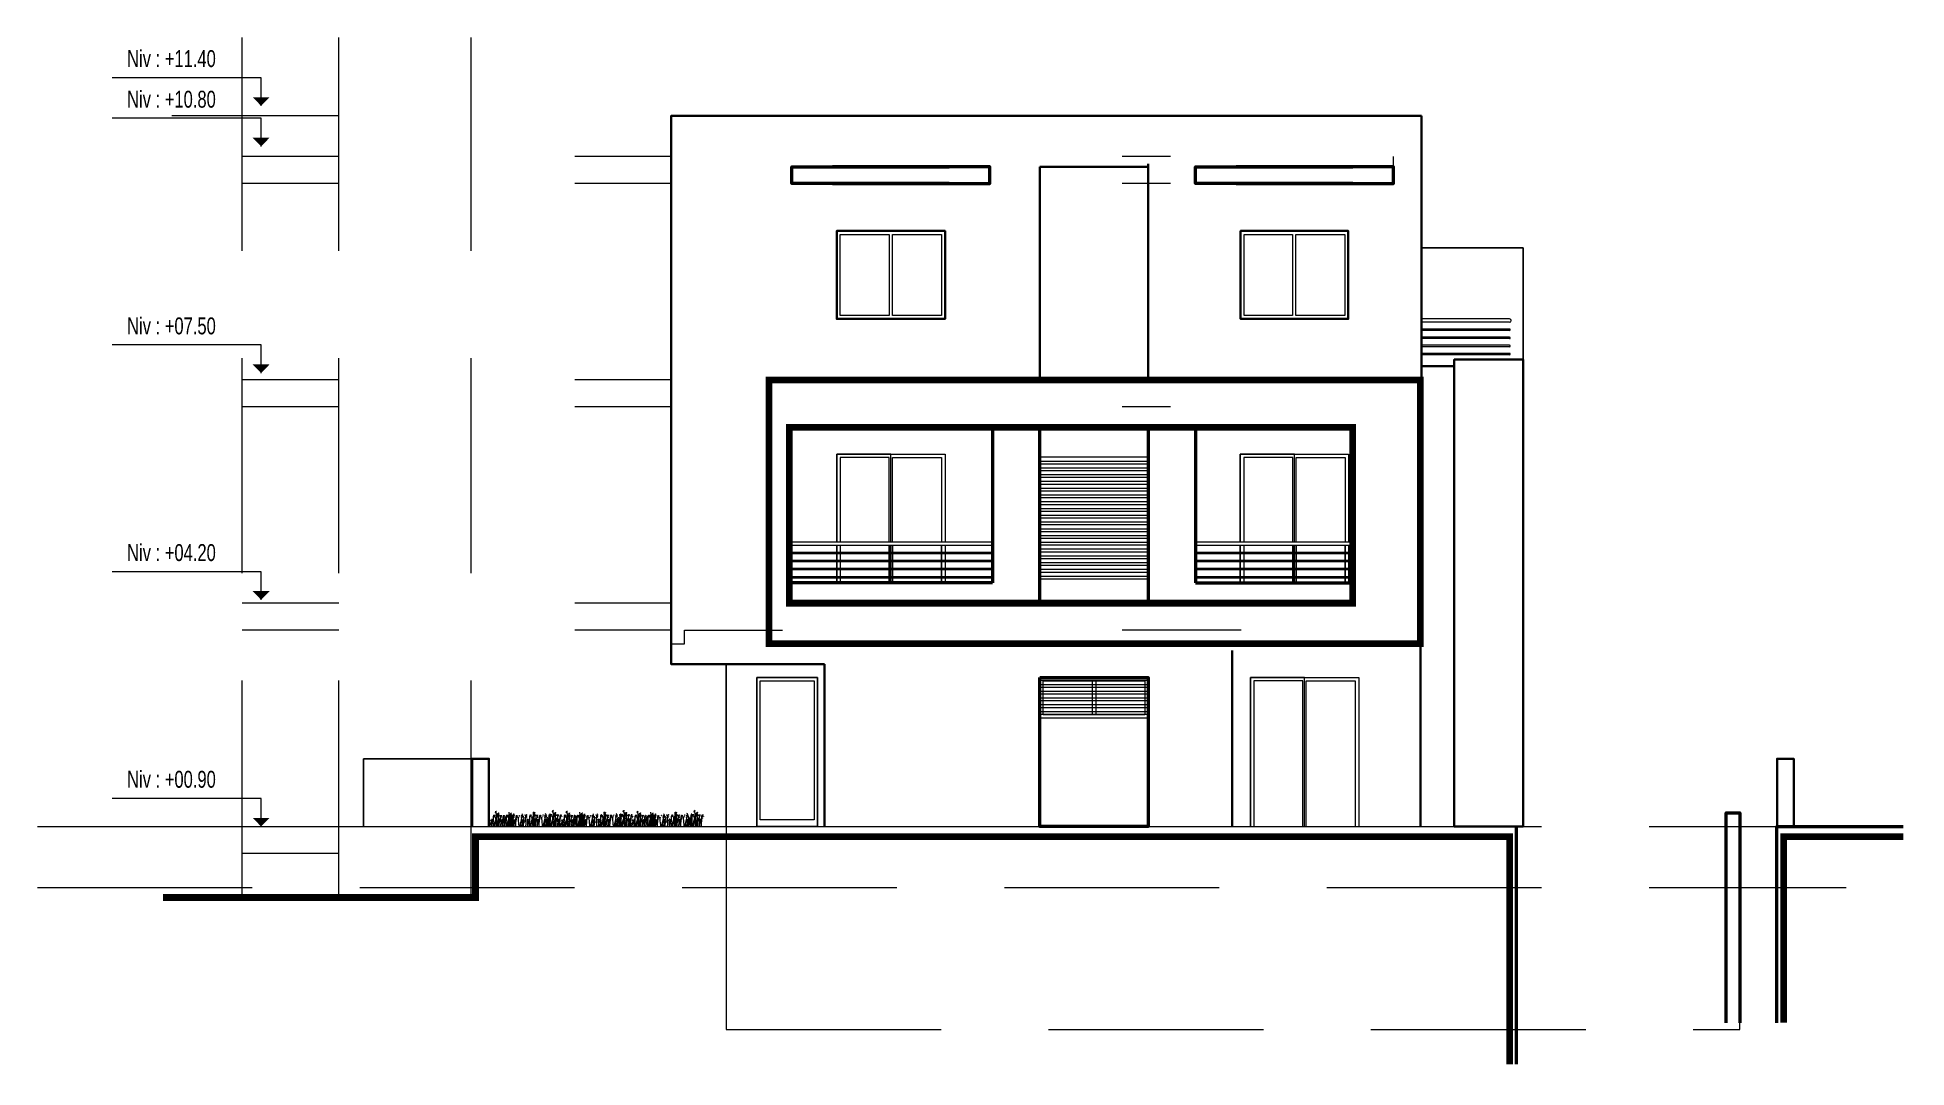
# Model space of a CAD drawing. Header units: metres. Extents: x 0 to 4415, y 1197 to 2590.
# Drawn here: x 1800.52 to 1828.14, y 1198.47 to 1213.7 of the extents above; entities that cross this region are included whole.
import ezdxf
from ezdxf.enums import TextEntityAlignment as Align

# ---------------------------------------------------------------- set-up
doc = ezdxf.new("R2010")
doc.units = ezdxf.units.M
doc.linetypes.add('CACHE2', pattern=[4.7625, 3.175, -1.5875])
doc.linetypes.add('CONTINU', pattern=[0])
for name, color, linetype, lineweight in [('00-Menuiserie', 152, 'CONTINU', 5), ('00-Niveau', 2, 'Continuous', 9), ('caché', 20, 'CACHE2', 13), ('Façade 02', 41, 'Continuous', 35), ('façade 03', 33, 'Continuous', 25), ('gris', 251, 'Continuous', 9), ('mur', 7, 'Continuous', 50), ('vue', 7, 'Continuous', 5)]:
    doc.layers.add(name, color=color, linetype=linetype, lineweight=lineweight)
doc.layers.add('A_VEGETATION', color=7, linetype='Continuous', lineweight=9, true_color=0x009900)
doc.styles.add('STYLE2', font='swissl.ttf', dxfattribs={"width": 0.7})

msp = doc.modelspace()

# ---------------------------------------------------------------- texts
at = {"layer": '00-Niveau', "style": 'STYLE2', "width": 0.7}
for s, p in [('Niv : +11.40', (1802.503, 1213.51)), ('Niv : +10.80', (1802.503, 1212.91)), ('Niv : +07.50', (1802.503, 1209.56)), ('Niv : +04.20', (1802.503, 1206.21)), ('Niv : +00.90', (1802.503, 1202.86))]:
    msp.add_text(s, height=0.25, dxfattribs=at).set_placement(p, align=Align.TOP_CENTER)

# ---------------------------------------------------------------- blocks, each defined once
blk = doc.blocks.new('Arbustes 1_coupes')
at = {"flags": 128}
for points in [[(-0.17, 2.08), (-0.16, 2.02), (-0.21, 2.03), (-0.17, 2.03), (-0.16, 2.1)], [(-0.19, 1.93), (-0.15, 1.89), (-0.14, 1.94), (-0.18, 1.92), (-0.21, 1.88)], [(-0.14, 2.25), (-0.13, 2.19), (-0.18, 2.2), (-0.14, 2.21), (-0.13, 2.27)], [(-0.08, 0.93), (-0.07, 0.87), (-0.12, 0.88), (-0.08, 0.89), (-0.07, 0.95)], [(-0.03, 1.04), (0.01, 1.04), (-0.01, 1.11), (-0.02, 1.07), (-0.05, 1.04)], [(-0.01, 0.72), (-0.02, 0.78), (0.01, 0.9), (0.02, 0.87), (-0.01, 0.82), (-0.05, 0.81)], [(0.04, 1.19), (0.06, 1.15), (0.08, 1.16), (0.04, 1.17), (0.05, 1.26), (0.06, 1.21)], [(0.57, 0.97), (0.57, 0.91), (0.52, 0.92), (0.57, 0.93), (0.57, 0.99)], [(0.59, 1.13), (0.6, 1.07), (0.55, 1.08), (0.59, 1.09), (0.6, 1.15)], [(0.66, 1.08), (0.67, 1.02), (0.62, 1.03), (0.66, 1.04), (0.67, 1.1)], [(0.69, 1.29), (0.7, 1.23), (0.65, 1.24), (0.69, 1.25), (0.7, 1.31)], [(0.79, 2.2), (0.79, 2.14), (0.74, 2.15), (0.79, 2.16), (0.79, 2.22)], [(0.76, 2.05), (0.8, 2.01), (0.81, 2.06), (0.77, 2.04), (0.74, 2)], [(0.81, 2.37), (0.82, 2.31), (0.77, 2.32), (0.81, 2.33), (0.82, 2.39)], [(0.88, 2.36), (0.88, 2.3), (0.83, 2.3), (0.88, 2.31), (0.88, 2.37)], [(0.92, 2.47), (0.96, 2.46), (0.95, 2.53), (0.94, 2.5), (0.9, 2.46)], [(0.95, 2.15), (0.94, 2.21), (0.96, 2.33), (0.97, 2.3), (0.95, 2.25), (0.9, 2.23)], [(0.92, 2.03), (0.99, 2.08), (0.95, 2.09), (0.93, 2.04), (0.97, 2.04)], [(0.99, 2.61), (1.02, 2.58), (1.03, 2.59), (0.99, 2.59), (1, 2.69), (1.02, 2.64)], [(1.52, 2.4), (1.52, 2.34), (1.47, 2.35), (1.52, 2.36), (1.52, 2.42)], [(1.54, 2.56), (1.55, 2.5), (1.5, 2.51), (1.54, 2.51), (1.55, 2.58)], [(1.61, 2.51), (1.62, 2.45), (1.57, 2.45), (1.61, 2.46), (1.62, 2.52)], [(1.64, 2.72), (1.65, 2.66), (1.6, 2.67), (1.64, 2.67), (1.65, 2.73)], [(1.75, 3.61), (1.75, 3.55), (1.7, 3.56), (1.75, 3.57), (1.75, 3.63)], [(1.76, 3.72), (1.76, 3.66), (1.71, 3.67), (1.76, 3.68), (1.76, 3.74)], [(1.79, 3.57), (1.8, 3.51), (1.75, 3.52), (1.79, 3.53), (1.8, 3.59)], [(1.83, 4.05), (1.83, 3.99), (1.78, 3.99), (1.83, 4), (1.83, 4.06)], [(1.85, 3.83), (1.86, 3.77), (1.81, 3.77), (1.85, 3.78), (1.86, 3.84)], [(1.93, 4.12), (1.94, 4.06), (1.89, 4.06), (1.93, 4.07), (1.94, 4.13)], [(1.93, 3.73), (1.94, 3.67), (1.89, 3.68), (1.93, 3.69), (1.94, 3.75)], [(2.01, 4.19), (2.02, 4.13), (1.97, 4.13), (2.01, 4.14), (2.02, 4.2)], [(2.01, 3.99), (2.02, 3.93), (1.97, 3.94), (2.01, 3.95), (2.02, 4.01)], [(2.12, 3.98), (2.12, 3.91), (2.07, 3.92), (2.12, 3.93), (2.12, 3.99)], [(2.27, 3.48), (2.28, 3.42), (2.23, 3.43), (2.27, 3.44), (2.28, 3.5)], [(2.4, 3.48), (2.41, 3.42), (2.35, 3.43), (2.4, 3.44), (2.41, 3.5)], [(2.49, 5.22), (2.49, 5.15), (2.44, 5.16), (2.49, 5.17), (2.49, 5.23)], [(2.5, 3.21), (2.51, 3.15), (2.46, 3.16), (2.5, 3.17), (2.51, 3.23)], [(2.52, 3.83), (2.53, 3.77), (2.48, 3.77), (2.52, 3.78), (2.53, 3.84)], [(2.54, 3.39), (2.55, 3.32), (2.49, 3.33), (2.54, 3.34), (2.55, 3.4)], [(2.54, 3.24), (2.55, 3.18), (2.49, 3.18), (2.54, 3.19), (2.55, 3.25)], [(2.64, 5.3), (2.64, 5.24), (2.59, 5.25), (2.64, 5.26), (2.64, 5.32)], [(2.64, 5.2), (2.65, 5.14), (2.6, 5.15), (2.64, 5.15), (2.65, 5.22)], [(2.66, 5), (2.67, 4.93), (2.62, 4.94), (2.66, 4.95), (2.67, 5.01)], [(2.66, 3.22), (2.67, 3.16), (2.62, 3.17), (2.66, 3.18), (2.67, 3.24)], [(2.67, 3.52), (2.68, 3.46), (2.63, 3.47), (2.67, 3.47), (2.68, 3.53)], [(2.69, 5.4), (2.7, 5.34), (2.64, 5.35), (2.69, 5.36), (2.7, 5.42)], [(3.02, 3.98), (3.03, 3.91), (2.98, 3.92), (3.02, 3.93), (3.03, 3.99)], [(3.06, 3.82), (3.06, 3.76), (3.01, 3.77), (3.06, 3.77), (3.06, 3.83)], [(3.08, 4.26), (3.08, 4.2), (3.03, 4.2), (3.08, 4.21), (3.08, 4.27)], [(3.17, 4.64), (3.17, 4.58), (3.12, 4.59), (3.17, 4.6), (3.17, 4.66)], [(3.17, 4.06), (3.17, 4), (3.12, 4.01), (3.17, 4.02), (3.17, 4.08)], [(3.24, 4.57), (3.24, 4.51), (3.19, 4.52), (3.24, 4.53), (3.24, 4.59)], [(3.39, 3.8), (3.4, 3.74), (3.35, 3.75), (3.39, 3.76), (3.4, 3.82)], [(3.43, 4.59), (3.43, 4.53), (3.38, 4.54), (3.43, 4.55), (3.43, 4.61)], [(3.5, 4.89), (3.51, 4.83), (3.45, 4.84), (3.5, 4.85), (3.51, 4.91)], [(3.52, 4.05), (3.52, 3.99), (3.47, 3.99), (3.52, 4), (3.52, 4.06)], [(3.53, 4.59), (3.54, 4.53), (3.49, 4.54), (3.53, 4.55), (3.54, 4.61)], [(3.55, 4.43), (3.56, 4.37), (3.51, 4.38), (3.55, 4.39), (3.56, 4.45)], [(3.59, 4.71), (3.59, 4.65), (3.54, 4.66), (3.59, 4.67), (3.59, 4.73)], [(3.59, 4.29), (3.59, 4.23), (3.54, 4.24), (3.59, 4.25), (3.59, 4.31)], [(3.62, 4.38), (3.63, 4.32), (3.58, 4.33), (3.62, 4.34), (3.63, 4.4)], [(3.69, 4.98), (3.7, 4.92), (3.65, 4.93), (3.69, 4.93), (3.7, 5)], [(4.17, 2.13), (4.18, 2.07), (4.12, 2.08), (4.17, 2.08), (4.18, 2.15)], [(4.18, 2.43), (4.19, 2.37), (4.14, 2.37), (4.18, 2.38), (4.19, 2.44)], [(4.36, 3.82), (4.37, 3.76), (4.32, 3.77), (4.36, 3.77), (4.37, 3.83)], [(4.43, 2.06), (4.44, 2), (4.39, 2), (4.43, 2.01), (4.44, 2.07)], [(4.41, 1.91), (4.45, 1.87), (4.46, 1.92), (4.42, 1.9), (4.39, 1.86)], [(4.47, 3.62), (4.47, 3.56), (4.42, 3.57), (4.47, 3.58), (4.47, 3.64)], [(4.47, 3.31), (4.47, 3.25), (4.42, 3.26), (4.47, 3.26), (4.47, 3.32)], [(4.46, 2.23), (4.47, 2.17), (4.42, 2.18), (4.46, 2.19), (4.47, 2.25)], [(4.5, 3.89), (4.51, 3.83), (4.46, 3.83), (4.5, 3.84), (4.51, 3.9)], [(4.52, 3.25), (4.53, 3.19), (4.48, 3.2), (4.52, 3.21), (4.53, 3.27)], [(4.52, 2.21), (4.53, 2.15), (4.48, 2.16), (4.52, 2.17), (4.53, 2.23)], [(4.57, 3.17), (4.58, 3.1), (4.53, 3.11), (4.57, 3.12), (4.58, 3.18)], [(4.57, 2.33), (4.61, 2.32), (4.59, 2.39), (4.58, 2.36), (4.55, 2.32)], [(4.59, 2), (4.58, 2.07), (4.61, 2.19), (4.62, 2.15), (4.59, 2.11), (4.55, 2.09)], [(4.57, 1.89), (4.64, 1.93), (4.59, 1.95), (4.57, 1.9), (4.62, 1.9)], [(4.63, 3.57), (4.63, 3.51), (4.58, 3.52), (4.63, 3.53), (4.63, 3.59)], [(4.68, 4.12), (4.69, 4.06), (4.64, 4.06), (4.68, 4.07), (4.69, 4.13)], [(4.68, 3.83), (4.69, 3.77), (4.64, 3.78), (4.68, 3.79), (4.69, 3.85)], [(4.64, 2.47), (4.66, 2.43), (4.68, 2.44), (4.64, 2.45), (4.64, 2.55), (4.66, 2.5)], [(5.14, 2.47), (5.14, 2.41), (5.09, 2.42), (5.14, 2.43), (5.14, 2.49)], [(5.15, 2.67), (5.15, 2.61), (5.1, 2.62), (5.15, 2.63), (5.15, 2.69)], [(5.16, 2.26), (5.17, 2.2), (5.12, 2.21), (5.16, 2.21), (5.17, 2.28)], [(5.18, 2.49), (5.19, 2.43), (5.14, 2.44), (5.18, 2.45), (5.19, 2.51)], [(5.19, 2.42), (5.2, 2.36), (5.15, 2.36), (5.19, 2.37), (5.2, 2.43)], [(5.24, 2.61), (5.25, 2.55), (5.2, 2.56), (5.24, 2.57), (5.25, 2.63)], [(5.26, 2.36), (5.27, 2.3), (5.22, 2.31), (5.26, 2.32), (5.27, 2.38)], [(5.29, 2.58), (5.3, 2.51), (5.24, 2.52), (5.29, 2.53), (5.3, 2.59)], [(5.38, 2.75), (5.39, 2.69), (5.34, 2.7), (5.38, 2.71), (5.39, 2.77)], [(5.39, 3.47), (5.4, 3.41), (5.35, 3.42), (5.39, 3.43), (5.4, 3.49)], [(5.4, 3.58), (5.41, 3.52), (5.36, 3.53), (5.4, 3.53), (5.41, 3.6)], [(5.4, 2.52), (5.41, 2.46), (5.36, 2.47), (5.4, 2.48), (5.41, 2.54)], [(5.44, 3.43), (5.45, 3.37), (5.39, 3.38), (5.44, 3.39), (5.45, 3.45)], [(5.47, 3.9), (5.48, 3.84), (5.43, 3.85), (5.47, 3.86), (5.48, 3.92)], [(5.5, 3.68), (5.51, 3.62), (5.46, 3.63), (5.5, 3.64), (5.51, 3.7)], [(5.58, 3.97), (5.59, 3.91), (5.54, 3.92), (5.58, 3.93), (5.59, 3.99)], [(5.58, 3.59), (5.59, 3.53), (5.54, 3.53), (5.58, 3.54), (5.59, 3.6)], [(5.59, 2.85), (5.6, 2.79), (5.55, 2.8), (5.59, 2.81), (5.6, 2.87)], [(5.65, 2.15), (5.65, 2.09), (5.6, 2.1), (5.65, 2.11), (5.65, 2.17)], [(5.62, 2), (5.66, 1.96), (5.67, 2.01), (5.63, 1.99), (5.6, 1.96)], [(5.66, 4.04), (5.66, 3.98), (5.61, 3.99), (5.66, 4), (5.66, 4.06)], [(5.66, 3.85), (5.66, 3.79), (5.61, 3.8), (5.66, 3.81), (5.66, 3.87)], [(5.67, 2.32), (5.68, 2.26), (5.63, 2.27), (5.67, 2.28), (5.68, 2.34)], [(5.73, 2.31), (5.74, 2.25), (5.69, 2.26), (5.73, 2.26), (5.74, 2.32)], [(5.76, 3.83), (5.77, 3.77), (5.72, 3.78), (5.76, 3.79), (5.77, 3.85)], [(5.78, 2.42), (5.82, 2.41), (5.8, 2.48), (5.8, 2.45), (5.76, 2.41)], [(5.8, 2.1), (5.8, 2.16), (5.82, 2.28), (5.83, 2.25), (5.8, 2.2), (5.76, 2.18)], [(5.78, 1.98), (5.85, 2.03), (5.8, 2.04), (5.79, 1.99), (5.83, 1.99)], [(5.85, 2.56), (5.88, 2.53), (5.89, 2.54), (5.85, 2.55), (5.86, 2.64), (5.88, 2.59)], [(5.92, 3.34), (5.93, 3.28), (5.88, 3.29), (5.92, 3.3), (5.93, 3.36)], [(6.05, 3.34), (6.05, 3.28), (6, 3.29), (6.05, 3.3), (6.05, 3.36)], [(6.15, 3.07), (6.16, 3.01), (6.11, 3.02), (6.15, 3.02), (6.16, 3.09)], [(6.17, 3.68), (6.18, 3.62), (6.12, 3.63), (6.17, 3.64), (6.18, 3.7)], [(6.19, 3.24), (6.19, 3.18), (6.14, 3.19), (6.19, 3.2), (6.19, 3.26)], [(6.19, 3.09), (6.19, 3.03), (6.14, 3.04), (6.19, 3.05), (6.19, 3.11)], [(6.31, 3.08), (6.32, 3.02), (6.26, 3.02), (6.31, 3.03), (6.32, 3.09)], [(6.32, 3.38), (6.33, 3.31), (6.27, 3.32), (6.32, 3.33), (6.33, 3.39)], [(6.38, 2.35), (6.38, 2.29), (6.33, 2.3), (6.38, 2.31), (6.38, 2.37)], [(6.4, 2.51), (6.41, 2.45), (6.36, 2.46), (6.4, 2.47), (6.41, 2.53)], [(6.47, 2.46), (6.48, 2.4), (6.43, 2.4), (6.47, 2.41), (6.48, 2.47)], [(6.5, 2.67), (6.51, 2.61), (6.46, 2.62), (6.5, 2.62), (6.51, 2.69)], [(6.61, 3.57), (6.61, 3.5), (6.56, 3.51), (6.61, 3.52), (6.61, 3.58)], [(6.62, 3.67), (6.62, 3.61), (6.57, 3.62), (6.62, 3.63), (6.62, 3.69)], [(6.65, 3.52), (6.66, 3.46), (6.61, 3.47), (6.65, 3.48), (6.66, 3.54)], [(6.67, 3.83), (6.68, 3.77), (6.63, 3.78), (6.67, 3.79), (6.68, 3.85)], [(6.69, 4), (6.69, 3.94), (6.64, 3.94), (6.69, 3.95), (6.69, 4.01)], [(6.7, 3.68), (6.71, 3.61), (6.66, 3.62), (6.7, 3.63), (6.71, 3.69)], [(6.71, 3.78), (6.72, 3.72), (6.67, 3.72), (6.71, 3.73), (6.72, 3.79)], [(6.72, 4.11), (6.73, 4.05), (6.68, 4.06), (6.72, 4.07), (6.73, 4.13)], [(6.79, 4.07), (6.8, 4.01), (6.75, 4.01), (6.79, 4.02), (6.8, 4.08)], [(6.79, 3.68), (6.8, 3.62), (6.75, 3.63), (6.79, 3.64), (6.8, 3.7)], [(6.87, 4.14), (6.88, 4.08), (6.82, 4.09), (6.87, 4.09), (6.88, 4.16)], [(6.87, 3.94), (6.88, 3.88), (6.82, 3.89), (6.87, 3.9), (6.88, 3.96)], [(6.98, 3.93), (6.98, 3.87), (6.93, 3.87), (6.98, 3.88), (6.98, 3.94)], [(7.13, 3.43), (7.14, 3.37), (7.09, 3.38), (7.13, 3.39), (7.14, 3.45)], [(7.26, 3.43), (7.27, 3.37), (7.21, 3.38), (7.26, 3.39), (7.27, 3.45)], [(7.36, 3.16), (7.37, 3.1), (7.32, 3.11), (7.36, 3.12), (7.37, 3.18)], [(7.38, 3.78), (7.39, 3.72), (7.34, 3.72), (7.38, 3.73), (7.39, 3.79)], [(7.4, 3.34), (7.41, 3.28), (7.35, 3.28), (7.4, 3.29), (7.41, 3.35)], [(7.4, 3.19), (7.41, 3.13), (7.35, 3.13), (7.4, 3.14), (7.41, 3.2)], [(7.42, 3.78), (7.43, 3.71), (7.38, 3.72), (7.42, 3.73), (7.43, 3.79)], [(7.42, 3.29), (7.43, 3.23), (7.38, 3.24), (7.42, 3.25), (7.43, 3.31)], [(7.45, 3.92), (7.45, 3.86), (7.4, 3.87), (7.45, 3.88), (7.45, 3.94)], [(7.45, 3.41), (7.45, 3.35), (7.4, 3.36), (7.45, 3.37), (7.45, 3.43)], [(7.5, 3.68), (7.5, 3.62), (7.45, 3.63), (7.5, 3.64), (7.5, 3.7)], [(7.52, 3.22), (7.53, 3.16), (7.48, 3.17), (7.52, 3.18), (7.53, 3.24)], [(7.52, 3.17), (7.53, 3.11), (7.48, 3.12), (7.52, 3.13), (7.53, 3.19)], [(7.53, 3.47), (7.54, 3.41), (7.49, 3.42), (7.53, 3.42), (7.54, 3.49)], [(7.57, 2.28), (7.58, 2.22), (7.53, 2.23), (7.57, 2.23), (7.58, 2.3)], [(7.62, 1.82), (7.62, 1.76), (7.57, 1.77), (7.62, 1.78), (7.62, 1.84)], [(7.67, 4.11), (7.67, 4.05), (7.62, 4.06), (7.67, 4.07), (7.67, 4.13)], [(7.69, 2.28), (7.7, 2.22), (7.64, 2.23), (7.69, 2.23), (7.7, 2.3)], [(7.72, 3.41), (7.72, 3.35), (7.67, 3.36), (7.72, 3.37), (7.72, 3.43)], [(7.74, 3.94), (7.75, 3.88), (7.69, 3.89), (7.74, 3.9), (7.75, 3.96)], [(7.79, 3.61), (7.79, 3.55), (7.74, 3.56), (7.79, 3.56), (7.79, 3.62)], [(7.86, 4.33), (7.87, 4.27), (7.82, 4.28), (7.86, 4.29), (7.87, 4.35)], [(7.88, 3.93), (7.89, 3.87), (7.84, 3.87), (7.88, 3.88), (7.89, 3.94)], [(7.92, 3.77), (7.92, 3.71), (7.87, 3.72), (7.92, 3.72), (7.92, 3.79)], [(7.94, 4.21), (7.94, 4.15), (7.89, 4.16), (7.94, 4.16), (7.94, 4.22)], [(8.02, 4.59), (8.03, 4.53), (7.98, 4.54), (8.02, 4.55), (8.03, 4.61)], [(8.02, 4.01), (8.03, 3.95), (7.98, 3.96), (8.02, 3.97), (8.03, 4.03)], [(8.08, 2.93), (8.08, 2.87), (8.03, 2.88), (8.08, 2.89), (8.08, 2.95)], [(8.09, 4.52), (8.1, 4.46), (8.05, 4.47), (8.09, 4.48), (8.1, 4.54)], [(8.1, 3.17), (8.11, 3.11), (8.06, 3.12), (8.1, 3.13), (8.11, 3.19)], [(8.13, 3.73), (8.13, 3.67), (8.08, 3.68), (8.13, 3.68), (8.13, 3.74)], [(8.2, 3.46), (8.21, 3.4), (8.15, 3.41), (8.2, 3.42), (8.21, 3.48)], [(8.25, 3.75), (8.26, 3.69), (8.21, 3.7), (8.25, 3.71), (8.26, 3.77)], [(8.27, 3.05), (8.28, 2.99), (8.23, 3), (8.27, 3.01), (8.28, 3.07)], [(8.29, 4.54), (8.29, 4.48), (8.24, 4.49), (8.29, 4.5), (8.29, 4.56)], [(8.36, 4.84), (8.36, 4.78), (8.31, 4.79), (8.36, 4.8), (8.36, 4.86)], [(8.38, 4), (8.38, 3.94), (8.33, 3.94), (8.38, 3.95), (8.38, 4.01)], [(8.39, 4.54), (8.4, 4.48), (8.35, 4.49), (8.39, 4.5), (8.4, 4.56)], [(8.41, 4.38), (8.42, 4.32), (8.37, 4.33), (8.41, 4.34), (8.42, 4.4)], [(8.44, 1.38), (8.45, 1.32), (8.39, 1.33), (8.44, 1.34), (8.45, 1.4)], [(8.45, 4.67), (8.45, 4.6), (8.4, 4.61), (8.45, 4.62), (8.45, 4.68)], [(8.45, 4.24), (8.45, 4.18), (8.4, 4.19), (8.45, 4.2), (8.45, 4.26)], [(8.48, 4.33), (8.49, 4.27), (8.44, 4.28), (8.48, 4.29), (8.49, 4.35)], [(8.49, 1.75), (8.5, 1.69), (8.44, 1.69), (8.49, 1.7), (8.5, 1.76)], [(8.55, 4.93), (8.56, 4.87), (8.51, 4.88), (8.55, 4.89), (8.56, 4.95)], [(8.61, 1.75), (8.62, 1.69), (8.56, 1.69), (8.61, 1.7), (8.62, 1.76)], [(8.63, 2.16), (8.64, 2.1), (8.59, 2.11), (8.63, 2.11), (8.64, 2.18)], [(8.78, 4.21), (8.78, 4.15), (8.73, 4.16), (8.78, 4.17), (8.78, 4.23)], [(8.9, 3.82), (8.91, 3.76), (8.85, 3.77), (8.9, 3.78), (8.91, 3.84)], [(8.92, 3.37), (8.93, 3.3), (8.88, 3.31), (8.92, 3.32), (8.93, 3.38)], [(8.97, 3.68), (8.98, 3.62), (8.93, 3.63), (8.97, 3.64), (8.98, 3.7)], [(8.99, 4.07), (9, 4), (8.95, 4.01), (8.99, 4.02), (9, 4.08)], [(9.03, 2.08), (9.03, 2.02), (8.98, 2.03), (9.03, 2.03), (9.03, 2.1)], [(9.04, 2.38), (9.05, 2.32), (9, 2.32), (9.04, 2.33), (9.05, 2.39)], [(9.09, 3.97), (9.1, 3.91), (9.05, 3.92), (9.09, 3.93), (9.1, 3.99)], [(9.16, 3.49), (9.17, 3.42), (9.12, 3.43), (9.16, 3.44), (9.17, 3.5)], [(9.19, 4.43), (9.2, 4.37), (9.14, 4.38), (9.19, 4.38), (9.2, 4.44)], [(9.19, 3.66), (9.2, 3.59), (9.14, 3.6), (9.19, 3.61), (9.2, 3.67)], [(9.22, 3.77), (9.23, 3.71), (9.18, 3.72), (9.22, 3.72), (9.23, 3.79)], [(9.24, 3.9), (9.24, 3.84), (9.19, 3.84), (9.24, 3.85), (9.24, 3.91)], [(9.26, 4.09), (9.27, 4.03), (9.22, 4.04), (9.26, 4.05), (9.27, 4.11)], [(9.29, 2.01), (9.3, 1.95), (9.25, 1.96), (9.29, 1.96), (9.3, 2.02)], [(9.27, 1.86), (9.31, 1.82), (9.32, 1.87), (9.28, 1.85), (9.25, 1.81)], [(9.31, 3.37), (9.32, 3.3), (9.26, 3.31), (9.31, 3.32), (9.32, 3.38)], [(9.33, 3.57), (9.33, 3.51), (9.28, 3.52), (9.33, 3.53), (9.33, 3.59)], [(9.33, 3.26), (9.33, 3.2), (9.28, 3.21), (9.33, 3.21), (9.33, 3.28)], [(9.32, 2.18), (9.33, 2.12), (9.28, 2.13), (9.32, 2.14), (9.33, 2.2)], [(9.33, 4.09), (9.34, 4.03), (9.29, 4.04), (9.33, 4.05), (9.34, 4.11)], [(9.36, 4.57), (9.37, 4.51), (9.31, 4.52), (9.36, 4.53), (9.37, 4.59)], [(9.36, 3.9), (9.37, 3.84), (9.31, 3.84), (9.36, 3.85), (9.37, 3.91)], [(9.36, 3.84), (9.37, 3.78), (9.32, 3.79), (9.36, 3.79), (9.37, 3.86)], [(9.38, 3.2), (9.39, 3.14), (9.33, 3.15), (9.38, 3.16), (9.39, 3.22)], [(9.38, 4.36), (9.39, 4.29), (9.34, 4.3), (9.38, 4.31), (9.39, 4.37)], [(9.38, 2.17), (9.39, 2.1), (9.34, 2.11), (9.38, 2.12), (9.39, 2.18)], [(9.43, 3.12), (9.44, 3.06), (9.39, 3.06), (9.43, 3.07), (9.44, 3.13)], [(9.43, 2.28), (9.47, 2.27), (9.45, 2.34), (9.44, 2.31), (9.41, 2.27)], [(9.45, 1.95), (9.44, 2.02), (9.47, 2.14), (9.48, 2.1), (9.45, 2.06), (9.41, 2.04)], [(9.48, 3.9), (9.48, 3.84), (9.43, 3.84), (9.48, 3.85), (9.48, 3.91)], [(9.43, 1.84), (9.5, 1.88), (9.45, 1.9), (9.43, 1.85), (9.48, 1.85)], [(9.48, 3.52), (9.49, 3.46), (9.44, 3.47), (9.48, 3.48), (9.49, 3.54)], [(9.54, 4.07), (9.55, 4.01), (9.49, 4.01), (9.54, 4.02), (9.55, 4.08)], [(9.54, 3.79), (9.55, 3.72), (9.49, 3.73), (9.54, 3.74), (9.55, 3.8)], [(9.5, 2.42), (9.52, 2.39), (9.54, 2.39), (9.5, 2.4), (9.5, 2.5), (9.52, 2.45)], [(10, 2.42), (10, 2.36), (9.95, 2.37), (10, 2.38), (10, 2.44)], [(10.01, 2.62), (10.01, 2.56), (9.96, 2.57), (10.01, 2.58), (10.01, 2.64)], [(10.02, 2.21), (10.03, 2.15), (9.98, 2.16), (10.02, 2.17), (10.03, 2.23)], [(10.04, 2.44), (10.05, 2.38), (10, 2.39), (10.04, 2.4), (10.05, 2.46)], [(10.05, 2.37), (10.06, 2.31), (10.01, 2.31), (10.05, 2.32), (10.06, 2.38)], [(10.1, 2.56), (10.11, 2.5), (10.06, 2.51), (10.1, 2.52), (10.11, 2.58)], [(10.12, 2.31), (10.13, 2.25), (10.08, 2.26), (10.12, 2.27), (10.13, 2.33)], [(10.15, 2.53), (10.16, 2.47), (10.1, 2.47), (10.15, 2.48), (10.16, 2.54)], [(10.24, 2.7), (10.25, 2.64), (10.2, 2.65), (10.24, 2.66), (10.25, 2.72)], [(10.25, 3.42), (10.26, 3.36), (10.21, 3.37), (10.25, 3.38), (10.26, 3.44)], [(10.26, 3.53), (10.27, 3.47), (10.22, 3.48), (10.26, 3.49), (10.27, 3.55)], [(10.26, 2.47), (10.27, 2.41), (10.22, 2.42), (10.26, 2.43), (10.27, 2.49)], [(10.3, 3.38), (10.31, 3.32), (10.25, 3.33), (10.3, 3.34), (10.31, 3.4)], [(10.33, 3.86), (10.34, 3.79), (10.29, 3.8), (10.33, 3.81), (10.34, 3.87)], [(10.36, 3.63), (10.37, 3.57), (10.31, 3.58), (10.36, 3.59), (10.37, 3.65)], [(10.44, 3.92), (10.45, 3.86), (10.39, 3.87), (10.44, 3.88), (10.45, 3.94)], [(10.44, 3.54), (10.45, 3.48), (10.39, 3.49), (10.44, 3.49), (10.45, 3.56)], [(10.45, 2.8), (10.46, 2.74), (10.41, 2.75), (10.45, 2.76), (10.46, 2.82)], [(10.52, 4), (10.52, 3.93), (10.47, 3.94), (10.52, 3.95), (10.52, 4.01)], [(10.52, 3.8), (10.52, 3.74), (10.47, 3.75), (10.52, 3.76), (10.52, 3.82)], [(10.62, 3.78), (10.63, 3.72), (10.58, 3.73), (10.62, 3.74), (10.63, 3.8)], [(10.78, 3.29), (10.79, 3.23), (10.74, 3.24), (10.78, 3.25), (10.79, 3.31)], [(10.91, 3.29), (10.91, 3.23), (10.86, 3.24), (10.91, 3.25), (10.91, 3.31)], [(11.01, 3.02), (11.02, 2.96), (10.97, 2.97), (11.01, 2.98), (11.02, 3.04)], [(11.03, 3.63), (11.03, 3.57), (10.98, 3.58), (11.03, 3.59), (11.03, 3.65)], [(11.05, 3.19), (11.05, 3.13), (11, 3.14), (11.05, 3.15), (11.05, 3.21)], [(11.05, 3.04), (11.05, 2.98), (11, 2.99), (11.05, 3), (11.05, 3.06)], [(11.17, 3.03), (11.17, 2.97), (11.12, 2.98), (11.17, 2.98), (11.17, 3.04)], [(11.18, 3.33), (11.18, 3.27), (11.13, 3.27), (11.18, 3.28), (11.18, 3.34)], [(11.53, 3.78), (11.54, 3.72), (11.48, 3.73), (11.53, 3.74), (11.54, 3.8)], [(11.56, 3.63), (11.57, 3.57), (11.52, 3.57), (11.56, 3.58), (11.57, 3.64)], [(11.58, 4.07), (11.59, 4), (11.54, 4.01), (11.58, 4.02), (11.59, 4.08)], [(12.28, 3.73), (12.29, 3.67), (12.24, 3.67), (12.28, 3.68), (12.29, 3.74)], [(12.28, 3.24), (12.29, 3.18), (12.24, 3.19), (12.28, 3.2), (12.29, 3.26)], [(12.31, 3.87), (12.31, 3.81), (12.26, 3.82), (12.31, 3.83), (12.31, 3.89)], [(12.31, 3.36), (12.31, 3.3), (12.26, 3.31), (12.31, 3.32), (12.31, 3.38)], [(12.36, 3.63), (12.36, 3.57), (12.31, 3.58), (12.36, 3.59), (12.36, 3.65)], [(12.38, 3.17), (12.39, 3.11), (12.34, 3.12), (12.38, 3.13), (12.39, 3.19)], [(12.43, 2.23), (12.44, 2.17), (12.38, 2.18), (12.43, 2.19), (12.44, 2.25)], [(12.48, 1.77), (12.48, 1.71), (12.43, 1.72), (12.48, 1.73), (12.48, 1.79)], [(12.53, 4.07), (12.53, 4), (12.48, 4.01), (12.53, 4.02), (12.53, 4.08)], [(12.55, 2.23), (12.56, 2.17), (12.5, 2.18), (12.55, 2.19), (12.56, 2.25)], [(12.57, 3.36), (12.58, 3.3), (12.53, 3.31), (12.57, 3.32), (12.58, 3.38)], [(12.6, 3.9), (12.6, 3.83), (12.55, 3.84), (12.6, 3.85), (12.6, 3.91)], [(12.65, 3.56), (12.65, 3.5), (12.6, 3.51), (12.65, 3.51), (12.65, 3.58)], [(12.72, 4.28), (12.73, 4.22), (12.68, 4.23), (12.72, 4.24), (12.73, 4.3)], [(12.94, 2.88), (12.94, 2.82), (12.89, 2.83), (12.94, 2.84), (12.94, 2.9)], [(12.96, 3.12), (12.97, 3.06), (12.92, 3.07), (12.96, 3.08), (12.97, 3.14)], [(12.98, 3.68), (12.99, 3.62), (12.94, 3.63), (12.98, 3.63), (12.99, 3.7)], [(13.06, 3.41), (13.06, 3.35), (13.01, 3.36), (13.06, 3.37), (13.06, 3.43)], [(13.13, 3), (13.14, 2.94), (13.09, 2.95), (13.13, 2.96), (13.14, 3.02)], [(13.3, 1.34), (13.31, 1.27), (13.25, 1.28), (13.3, 1.29), (13.31, 1.35)], [(13.35, 1.7), (13.35, 1.64), (13.3, 1.65), (13.35, 1.65), (13.35, 1.71)], [(13.47, 1.7), (13.47, 1.64), (13.42, 1.65), (13.47, 1.65), (13.47, 1.71)], [(13.49, 2.11), (13.5, 2.05), (13.45, 2.06), (13.49, 2.07), (13.5, 2.13)], [(13.64, 4.16), (13.64, 4.1), (13.59, 4.11), (13.64, 4.12), (13.64, 4.18)], [(13.76, 3.78), (13.77, 3.71), (13.71, 3.72), (13.76, 3.73), (13.77, 3.79)], [(13.78, 3.32), (13.79, 3.26), (13.74, 3.26), (13.78, 3.27), (13.79, 3.33)], [(13.83, 3.63), (13.84, 3.57), (13.79, 3.58), (13.83, 3.59), (13.84, 3.65)], [(13.85, 4.02), (13.86, 3.96), (13.81, 3.96), (13.85, 3.97), (13.86, 4.03)], [(13.95, 3.92), (13.96, 3.86), (13.91, 3.87), (13.95, 3.88), (13.96, 3.94)], [(14.02, 3.44), (14.03, 3.38), (13.98, 3.38), (14.02, 3.39), (14.03, 3.45)], [(14.05, 4.38), (14.06, 4.32), (14, 4.33), (14.05, 4.33), (14.06, 4.4)], [(14.05, 3.61), (14.06, 3.54), (14, 3.55), (14.05, 3.56), (14.06, 3.62)], [(14.1, 3.85), (14.1, 3.79), (14.05, 3.8), (14.1, 3.8), (14.1, 3.87)], [(14.12, 4.04), (14.13, 3.98), (14.08, 3.99), (14.12, 4), (14.13, 4.06)], [(14.17, 3.32), (14.18, 3.26), (14.12, 3.26), (14.17, 3.27), (14.18, 3.33)], [(14.19, 4.04), (14.2, 3.98), (14.15, 3.99), (14.19, 4), (14.2, 4.06)], [(14.22, 4.52), (14.22, 4.46), (14.17, 4.47), (14.22, 4.48), (14.22, 4.54)], [(14.22, 3.85), (14.22, 3.79), (14.17, 3.8), (14.22, 3.8), (14.22, 3.87)], [(14.24, 4.31), (14.25, 4.24), (14.2, 4.25), (14.24, 4.26), (14.25, 4.32)], [(14.34, 3.85), (14.34, 3.79), (14.29, 3.8), (14.34, 3.8), (14.34, 3.87)], [(14.48, 2.25), (14.49, 2.19), (14.44, 2.2), (14.48, 2.21), (14.49, 2.27)], [(14.46, 2.1), (14.5, 2.07), (14.51, 2.11), (14.47, 2.09), (14.44, 2.06)], [(14.51, 2.43), (14.52, 2.37), (14.47, 2.37), (14.51, 2.38), (14.52, 2.44)], [(14.57, 2.41), (14.58, 2.35), (14.53, 2.36), (14.57, 2.37), (14.58, 2.43)], [(14.62, 2.52), (14.66, 2.51), (14.64, 2.58), (14.63, 2.55), (14.6, 2.51)], [(14.64, 2.2), (14.63, 2.26), (14.66, 2.38), (14.67, 2.35), (14.64, 2.3), (14.6, 2.29)], [(14.62, 2.08), (14.69, 2.13), (14.64, 2.15), (14.62, 2.09), (14.67, 2.09)], [(14.69, 2.66), (14.71, 2.63), (14.73, 2.64), (14.69, 2.65), (14.69, 2.74), (14.71, 2.69)], [(15.21, 2.45), (15.22, 2.39), (15.17, 2.4), (15.21, 2.41), (15.22, 2.47)], [(15.24, 2.61), (15.25, 2.55), (15.19, 2.56), (15.24, 2.57), (15.25, 2.63)], [(15.31, 2.56), (15.32, 2.5), (15.27, 2.51), (15.31, 2.51), (15.32, 2.58)], [(15.34, 2.77), (15.34, 2.71), (15.29, 2.72), (15.34, 2.73), (15.34, 2.79)], [(15.44, 3.67), (15.45, 3.61), (15.4, 3.61), (15.44, 3.62), (15.45, 3.68)], [(15.45, 3.77), (15.46, 3.71), (15.41, 3.72), (15.45, 3.73), (15.46, 3.79)], [(15.49, 3.62), (15.49, 3.56), (15.44, 3.57), (15.49, 3.58), (15.49, 3.64)], [(15.52, 4.1), (15.53, 4.04), (15.48, 4.05), (15.52, 4.06), (15.53, 4.12)], [(15.55, 3.88), (15.56, 3.82), (15.5, 3.83), (15.55, 3.83), (15.56, 3.9)], [(15.63, 4.17), (15.64, 4.11), (15.58, 4.12), (15.63, 4.12), (15.64, 4.19)], [(15.63, 3.78), (15.64, 3.72), (15.58, 3.73), (15.63, 3.74), (15.64, 3.8)], [(15.71, 4.24), (15.71, 4.18), (15.66, 4.19), (15.71, 4.2), (15.71, 4.26)], [(15.71, 4.04), (15.71, 3.98), (15.66, 3.99), (15.71, 4), (15.71, 4.06)], [(15.81, 4.03), (15.82, 3.97), (15.77, 3.98), (15.81, 3.98), (15.82, 4.04)], [(15.97, 3.53), (15.98, 3.47), (15.93, 3.48), (15.97, 3.49), (15.98, 3.55)], [(16.1, 3.53), (16.1, 3.47), (16.05, 3.48), (16.1, 3.49), (16.1, 3.55)], [(16.2, 3.26), (16.21, 3.2), (16.16, 3.21), (16.2, 3.22), (16.21, 3.28)], [(16.22, 3.88), (16.22, 3.82), (16.17, 3.83), (16.22, 3.83), (16.22, 3.9)], [(16.24, 3.44), (16.24, 3.38), (16.19, 3.39), (16.24, 3.39), (16.24, 3.46)], [(16.24, 3.29), (16.24, 3.23), (16.19, 3.24), (16.24, 3.24), (16.24, 3.31)], [(16.36, 3.27), (16.36, 3.21), (16.31, 3.22), (16.36, 3.23), (16.36, 3.29)], [(16.37, 3.57), (16.37, 3.51), (16.32, 3.52), (16.37, 3.53), (16.37, 3.59)], [(16.69, 4.87), (16.69, 4.81), (16.64, 4.81), (16.69, 4.82), (16.69, 4.88)], [(16.72, 4.03), (16.73, 3.97), (16.67, 3.98), (16.72, 3.98), (16.73, 4.04)], [(16.75, 3.87), (16.76, 3.81), (16.71, 3.82), (16.75, 3.83), (16.76, 3.89)], [(16.77, 4.31), (16.78, 4.25), (16.73, 4.26), (16.77, 4.27), (16.78, 4.33)], [(16.84, 4.96), (16.84, 4.89), (16.79, 4.9), (16.84, 4.91), (16.84, 4.97)], [(16.85, 4.85), (16.85, 4.79), (16.8, 4.8), (16.85, 4.81), (16.85, 4.87)], [(16.86, 4.7), (16.87, 4.63), (16.82, 4.64), (16.86, 4.65), (16.87, 4.71)], [(16.86, 4.65), (16.87, 4.59), (16.82, 4.59), (16.86, 4.6), (16.87, 4.66)], [(16.86, 4.12), (16.87, 4.06), (16.82, 4.06), (16.86, 4.07), (16.87, 4.13)], [(16.89, 5.05), (16.9, 4.99), (16.85, 5), (16.89, 5.01), (16.9, 5.07)], [(16.93, 4.63), (16.94, 4.57), (16.89, 4.57), (16.93, 4.58), (16.94, 4.64)], [(17.09, 3.85), (17.1, 3.79), (17.04, 3.8), (17.09, 3.81), (17.1, 3.87)], [(17.12, 4.64), (17.13, 4.58), (17.08, 4.59), (17.12, 4.6), (17.13, 4.66)], [(17.19, 4.94), (17.2, 4.88), (17.15, 4.89), (17.19, 4.9), (17.2, 4.96)], [(17.21, 4.1), (17.22, 4.04), (17.17, 4.05), (17.21, 4.06), (17.22, 4.12)], [(17.23, 4.64), (17.24, 4.58), (17.19, 4.59), (17.23, 4.6), (17.24, 4.66)], [(17.25, 4.49), (17.26, 4.42), (17.2, 4.43), (17.25, 4.44), (17.26, 4.5)], [(17.28, 4.77), (17.29, 4.71), (17.24, 4.71), (17.28, 4.72), (17.29, 4.78)], [(17.28, 4.34), (17.29, 4.28), (17.24, 4.29), (17.28, 4.3), (17.29, 4.36)], [(17.32, 4.43), (17.33, 4.37), (17.27, 4.38), (17.32, 4.39), (17.33, 4.45)], [(17.39, 5.03), (17.4, 4.97), (17.34, 4.98), (17.39, 4.99), (17.4, 5.05)], [(17.86, 2.18), (17.87, 2.12), (17.82, 2.13), (17.86, 2.14), (17.87, 2.2)], [(17.88, 2.48), (17.89, 2.42), (17.84, 2.43), (17.88, 2.43), (17.89, 2.5)], [(18.06, 3.87), (18.06, 3.81), (18.01, 3.82), (18.06, 3.83), (18.06, 3.89)], [(18.13, 2.11), (18.14, 2.05), (18.09, 2.06), (18.13, 2.07), (18.14, 2.13)], [(18.1, 1.96), (18.15, 1.92), (18.16, 1.97), (18.11, 1.95), (18.09, 1.91)], [(18.16, 2.28), (18.16, 2.22), (18.11, 2.23), (18.16, 2.24), (18.16, 2.3)], [(18.16, 3.68), (18.17, 3.61), (18.12, 3.62), (18.16, 3.63), (18.17, 3.69)], [(18.16, 3.36), (18.17, 3.3), (18.12, 3.31), (18.16, 3.32), (18.17, 3.38)], [(18.2, 3.94), (18.2, 3.88), (18.15, 3.89), (18.2, 3.9), (18.2, 3.96)], [(18.22, 3.31), (18.22, 3.24), (18.17, 3.25), (18.22, 3.26), (18.22, 3.32)], [(18.22, 2.27), (18.23, 2.21), (18.17, 2.21), (18.22, 2.22), (18.23, 2.28)], [(18.27, 3.22), (18.28, 3.16), (18.22, 3.17), (18.27, 3.17), (18.28, 3.23)], [(18.26, 2.38), (18.31, 2.37), (18.29, 2.44), (18.28, 2.41), (18.24, 2.37)], [(18.29, 2.06), (18.28, 2.12), (18.31, 2.24), (18.31, 2.21), (18.29, 2.16), (18.24, 2.14)], [(18.26, 1.94), (18.33, 1.99), (18.29, 2), (18.27, 1.95), (18.31, 1.95)], [(18.32, 3.62), (18.33, 3.56), (18.28, 3.57), (18.32, 3.58), (18.33, 3.64)], [(18.38, 4.17), (18.38, 4.11), (18.33, 4.12), (18.38, 4.12), (18.38, 4.19)], [(18.38, 3.89), (18.38, 3.83), (18.33, 3.83), (18.38, 3.84), (18.38, 3.9)], [(18.33, 2.52), (18.36, 2.49), (18.38, 2.5), (18.33, 2.5), (18.34, 2.6), (18.36, 2.55)], [(18.83, 2.52), (18.84, 2.46), (18.79, 2.47), (18.83, 2.48), (18.84, 2.54)], [(18.84, 2.72), (18.85, 2.66), (18.8, 2.67), (18.84, 2.68), (18.85, 2.74)], [(18.86, 2.31), (18.87, 2.25), (18.82, 2.26), (18.86, 2.27), (18.87, 2.33)], [(18.88, 2.54), (18.88, 2.48), (18.83, 2.49), (18.88, 2.5), (18.88, 2.56)], [(18.89, 2.47), (18.89, 2.41), (18.84, 2.42), (18.89, 2.42), (18.89, 2.49)], [(18.94, 2.66), (18.95, 2.6), (18.89, 2.61), (18.94, 2.62), (18.95, 2.68)], [(18.96, 2.42), (18.96, 2.36), (18.91, 2.36), (18.96, 2.37), (18.96, 2.43)], [(18.99, 2.63), (18.99, 2.57), (18.94, 2.58), (18.99, 2.58), (18.99, 2.65)], [(19.08, 2.8), (19.09, 2.74), (19.03, 2.75), (19.08, 2.76), (19.09, 2.82)], [(19.09, 3.52), (19.1, 3.46), (19.05, 3.47), (19.09, 3.48), (19.1, 3.54)], [(19.1, 2.58), (19.1, 2.51), (19.05, 2.52), (19.1, 2.53), (19.1, 2.59)], [(19.1, 3.63), (19.11, 3.57), (19.06, 3.58), (19.1, 3.59), (19.11, 3.65)], [(19.14, 3.48), (19.14, 3.42), (19.09, 3.43), (19.14, 3.44), (19.14, 3.5)], [(19.17, 3.96), (19.18, 3.9), (19.13, 3.9), (19.17, 3.91), (19.18, 3.97)], [(19.2, 3.74), (19.2, 3.68), (19.15, 3.68), (19.2, 3.69), (19.2, 3.75)], [(19.28, 4.03), (19.28, 3.97), (19.23, 3.97), (19.28, 3.98), (19.28, 4.04)], [(19.28, 3.64), (19.28, 3.58), (19.23, 3.59), (19.28, 3.6), (19.28, 3.66)], [(19.29, 2.9), (19.3, 2.84), (19.25, 2.85), (19.29, 2.86), (19.3, 2.92)], [(19.35, 4.1), (19.36, 4.04), (19.31, 4.04), (19.35, 4.05), (19.36, 4.11)], [(19.35, 3.9), (19.36, 3.84), (19.31, 3.85), (19.35, 3.86), (19.36, 3.92)], [(19.46, 3.89), (19.47, 3.82), (19.42, 3.83), (19.46, 3.84), (19.47, 3.9)], [(19.62, 3.39), (19.63, 3.33), (19.57, 3.34), (19.62, 3.35), (19.63, 3.41)], [(19.74, 3.39), (19.75, 3.33), (19.7, 3.34), (19.74, 3.35), (19.75, 3.41)], [(19.85, 3.12), (19.85, 3.06), (19.8, 3.07), (19.85, 3.08), (19.85, 3.14)], [(19.86, 3.74), (19.87, 3.68), (19.82, 3.68), (19.86, 3.69), (19.87, 3.75)], [(19.88, 3.3), (19.89, 3.23), (19.84, 3.24), (19.88, 3.25), (19.89, 3.31)], [(19.88, 3.15), (19.89, 3.09), (19.84, 3.09), (19.88, 3.1), (19.89, 3.16)], [(20, 3.13), (20.01, 3.07), (19.96, 3.08), (20, 3.09), (20.01, 3.15)], [(20.01, 3.43), (20.02, 3.37), (19.97, 3.38), (20.01, 3.38), (20.02, 3.44)], [(20.37, 3.89), (20.37, 3.82), (20.32, 3.83), (20.37, 3.84), (20.37, 3.9)], [(20.4, 3.73), (20.41, 3.67), (20.36, 3.68), (20.4, 3.68), (20.41, 3.74)], [(20.42, 4.17), (20.43, 4.11), (20.38, 4.11), (20.42, 4.12), (20.43, 4.18)], [(21.12, 3.83), (21.13, 3.77), (21.08, 3.78), (21.12, 3.78), (21.13, 3.84)], [(21.12, 3.34), (21.13, 3.28), (21.08, 3.29), (21.12, 3.3), (21.13, 3.36)], [(21.14, 3.97), (21.15, 3.91), (21.1, 3.92), (21.14, 3.93), (21.15, 3.99)], [(21.14, 3.47), (21.15, 3.4), (21.1, 3.41), (21.14, 3.42), (21.15, 3.48)], [(21.19, 3.73), (21.2, 3.67), (21.15, 3.68), (21.19, 3.69), (21.2, 3.75)], [(21.22, 3.27), (21.22, 3.21), (21.17, 3.22), (21.22, 3.23), (21.22, 3.29)], [(21.27, 2.33), (21.27, 2.27), (21.22, 2.28), (21.27, 2.29), (21.27, 2.35)], [(21.31, 1.87), (21.32, 1.81), (21.27, 1.82), (21.31, 1.83), (21.32, 1.89)], [(21.36, 4.17), (21.37, 4.11), (21.32, 4.11), (21.36, 4.12), (21.37, 4.18)], [(21.39, 2.33), (21.39, 2.27), (21.34, 2.28), (21.39, 2.29), (21.39, 2.35)], [(21.41, 3.47), (21.42, 3.4), (21.37, 3.41), (21.41, 3.42), (21.42, 3.48)], [(21.43, 4), (21.44, 3.94), (21.39, 3.94), (21.43, 3.95), (21.44, 4.01)], [(21.48, 3.66), (21.49, 3.6), (21.44, 3.61), (21.48, 3.62), (21.49, 3.68)], [(21.56, 4.38), (21.56, 4.32), (21.51, 4.33), (21.56, 4.34), (21.56, 4.4)], [(21.77, 2.98), (21.78, 2.92), (21.73, 2.93), (21.77, 2.94), (21.78, 3)], [(21.8, 3.22), (21.81, 3.16), (21.75, 3.17), (21.8, 3.18), (21.81, 3.24)], [(21.82, 3.78), (21.83, 3.72), (21.78, 3.73), (21.82, 3.74), (21.83, 3.8)], [(21.89, 3.51), (21.9, 3.45), (21.85, 3.46), (21.89, 3.47), (21.9, 3.53)], [(21.97, 3.1), (21.97, 3.04), (21.92, 3.05), (21.97, 3.06), (21.97, 3.12)], [(22.14, 1.44), (22.14, 1.38), (22.09, 1.38), (22.14, 1.39), (22.14, 1.45)], [(22.18, 1.8), (22.19, 1.74), (22.14, 1.75), (22.18, 1.76), (22.19, 1.82)], [(22.25, 2.4), (22.26, 2.34), (22.21, 2.35), (22.25, 2.36), (22.26, 2.42)], [(22.23, 2.25), (22.27, 2.22), (22.28, 2.26), (22.24, 2.24), (22.21, 2.21)], [(22.28, 2.58), (22.29, 2.52), (22.24, 2.53), (22.28, 2.53), (22.29, 2.6)], [(22.3, 1.8), (22.31, 1.74), (22.26, 1.75), (22.3, 1.76), (22.31, 1.82)], [(22.33, 2.21), (22.34, 2.15), (22.29, 2.16), (22.33, 2.17), (22.34, 2.23)], [(22.34, 2.56), (22.35, 2.5), (22.3, 2.51), (22.34, 2.52), (22.35, 2.58)], [(22.39, 2.68), (22.43, 2.67), (22.41, 2.74), (22.4, 2.7), (22.37, 2.67)], [(22.41, 2.35), (22.4, 2.41), (22.43, 2.53), (22.44, 2.5), (22.41, 2.46), (22.37, 2.44)], [(22.39, 2.23), (22.46, 2.28), (22.41, 2.3), (22.39, 2.24), (22.44, 2.24)], [(22.47, 4.26), (22.48, 4.2), (22.43, 4.21), (22.47, 4.22), (22.48, 4.28)], [(22.46, 2.82), (22.48, 2.78), (22.5, 2.79), (22.46, 2.8), (22.46, 2.9), (22.48, 2.84)], [(22.6, 3.88), (22.6, 3.82), (22.55, 3.82), (22.6, 3.83), (22.6, 3.89)], [(22.62, 3.42), (22.63, 3.36), (22.57, 3.37), (22.62, 3.37), (22.63, 3.43)], [(22.67, 3.73), (22.67, 3.67), (22.62, 3.68), (22.67, 3.69), (22.67, 3.75)], [(22.69, 4.12), (22.7, 4.06), (22.65, 4.07), (22.69, 4.07), (22.7, 4.13)], [(22.79, 4.02), (22.79, 3.96), (22.74, 3.97), (22.79, 3.98), (22.79, 4.04)], [(22.86, 3.54), (22.87, 3.48), (22.82, 3.49), (22.86, 3.49), (22.87, 3.56)], [(22.89, 4.48), (22.89, 4.42), (22.84, 4.43), (22.89, 4.44), (22.89, 4.5)], [(22.89, 3.71), (22.89, 3.65), (22.84, 3.66), (22.89, 3.66), (22.89, 3.72)], [(22.93, 3.95), (22.94, 3.89), (22.89, 3.9), (22.93, 3.91), (22.94, 3.97)], [(22.96, 4.14), (22.97, 4.08), (22.91, 4.09), (22.96, 4.1), (22.97, 4.16)], [(22.98, 2.6), (22.99, 2.54), (22.94, 2.55), (22.98, 2.56), (22.99, 2.62)], [(23.01, 3.42), (23.01, 3.36), (22.96, 3.37), (23.01, 3.37), (23.01, 3.43)], [(23.01, 2.76), (23.02, 2.7), (22.97, 2.71), (23.01, 2.72), (23.02, 2.78)], [(23.03, 4.14), (23.04, 4.08), (22.99, 4.09), (23.03, 4.1), (23.04, 4.16)], [(23.05, 4.62), (23.06, 4.56), (23.01, 4.57), (23.05, 4.58), (23.06, 4.64)], [(23.05, 3.95), (23.06, 3.89), (23.01, 3.9), (23.05, 3.91), (23.06, 3.97)], [(23.08, 4.41), (23.09, 4.35), (23.03, 4.36), (23.08, 4.36), (23.09, 4.42)], [(23.08, 2.71), (23.09, 2.65), (23.04, 2.66), (23.08, 2.67), (23.09, 2.73)], [(23.11, 2.92), (23.12, 2.86), (23.06, 2.87), (23.11, 2.88), (23.12, 2.94)], [(23.17, 3.95), (23.18, 3.89), (23.13, 3.9), (23.17, 3.91), (23.18, 3.97)], [(23.21, 3.82), (23.22, 3.76), (23.17, 3.77), (23.21, 3.78), (23.22, 3.84)], [(23.22, 3.92), (23.23, 3.86), (23.18, 3.87), (23.22, 3.88), (23.23, 3.94)], [(23.26, 3.78), (23.27, 3.71), (23.21, 3.72), (23.26, 3.73), (23.27, 3.79)], [(23.29, 4.25), (23.3, 4.19), (23.25, 4.2), (23.29, 4.21), (23.3, 4.27)], [(23.32, 4.03), (23.33, 3.97), (23.27, 3.98), (23.32, 3.99), (23.33, 4.05)], [(23.4, 4.32), (23.41, 4.26), (23.35, 4.27), (23.4, 4.28), (23.41, 4.34)], [(23.4, 3.93), (23.41, 3.87), (23.35, 3.88), (23.4, 3.89), (23.41, 3.95)], [(23.48, 4.39), (23.48, 4.33), (23.43, 4.34), (23.48, 4.35), (23.48, 4.41)], [(23.48, 4.2), (23.48, 4.14), (23.43, 4.14), (23.48, 4.15), (23.48, 4.21)], [(23.58, 4.18), (23.59, 4.12), (23.54, 4.13), (23.58, 4.14), (23.59, 4.2)], [(23.74, 3.69), (23.75, 3.63), (23.7, 3.63), (23.74, 3.64), (23.75, 3.7)], [(23.87, 3.69), (23.87, 3.63), (23.82, 3.63), (23.87, 3.64), (23.87, 3.7)], [(23.95, 5.42), (23.96, 5.36), (23.91, 5.37), (23.95, 5.38), (23.96, 5.44)], [(23.97, 3.41), (23.98, 3.35), (23.93, 3.36), (23.97, 3.37), (23.98, 3.43)], [(23.99, 4.03), (23.99, 3.97), (23.94, 3.98), (23.99, 3.99), (23.99, 4.05)], [(24.01, 3.59), (24.01, 3.53), (23.96, 3.54), (24.01, 3.55), (24.01, 3.61)], [(24.01, 3.44), (24.01, 3.38), (23.96, 3.39), (24.01, 3.4), (24.01, 3.46)], [(24.1, 5.51), (24.11, 5.45), (24.06, 5.46), (24.1, 5.47), (24.11, 5.53)], [(24.11, 5.4), (24.12, 5.34), (24.07, 5.35), (24.11, 5.36), (24.12, 5.42)], [(24.13, 5.2), (24.14, 5.14), (24.08, 5.15), (24.13, 5.16), (24.14, 5.22)], [(24.13, 3.42), (24.14, 3.36), (24.08, 3.37), (24.13, 3.38), (24.14, 3.44)], [(24.14, 3.72), (24.14, 3.66), (24.09, 3.67), (24.14, 3.68), (24.14, 3.74)], [(24.16, 5.61), (24.16, 5.54), (24.11, 5.55), (24.16, 5.56), (24.16, 5.62)], [(24.49, 4.18), (24.5, 4.12), (24.44, 4.13), (24.49, 4.14), (24.5, 4.2)], [(24.52, 4.02), (24.53, 3.96), (24.48, 3.97), (24.52, 3.98), (24.53, 4.04)], [(24.54, 4.46), (24.55, 4.4), (24.5, 4.41), (24.54, 4.42), (24.55, 4.48)], [(24.63, 4.85), (24.64, 4.79), (24.59, 4.8), (24.63, 4.8), (24.64, 4.87)], [(24.63, 4.27), (24.64, 4.21), (24.59, 4.22), (24.63, 4.22), (24.64, 4.29)], [(24.7, 4.78), (24.71, 4.72), (24.66, 4.73), (24.7, 4.73), (24.71, 4.8)], [(24.86, 4), (24.87, 3.94), (24.81, 3.95), (24.86, 3.96), (24.87, 4.02)], [(24.89, 4.8), (24.9, 4.73), (24.85, 4.74), (24.89, 4.75), (24.9, 4.81)], [(24.96, 5.09), (24.97, 5.03), (24.92, 5.04), (24.96, 5.05), (24.97, 5.11)], [(24.98, 4.25), (24.99, 4.19), (24.94, 4.2), (24.98, 4.21), (24.99, 4.27)], [(25, 4.8), (25.01, 4.73), (24.96, 4.74), (25, 4.75), (25.01, 4.81)], [(25.02, 4.64), (25.03, 4.58), (24.97, 4.59), (25.02, 4.59), (25.03, 4.66)], [(25.05, 4.92), (25.06, 4.86), (25.01, 4.87), (25.05, 4.88), (25.06, 4.94)], [(25.05, 4.5), (25.06, 4.44), (25.01, 4.44), (25.05, 4.45), (25.06, 4.51)], [(25.09, 4.58), (25.1, 4.52), (25.04, 4.53), (25.09, 4.54), (25.1, 4.6)], [(25.16, 5.18), (25.17, 5.12), (25.11, 5.13), (25.16, 5.14), (25.17, 5.2)], [(25.64, 2.33), (25.64, 2.27), (25.59, 2.28), (25.64, 2.29), (25.64, 2.35)], [(25.65, 2.63), (25.66, 2.57), (25.61, 2.58), (25.65, 2.59), (25.66, 2.65)], [(25.83, 4.02), (25.83, 3.96), (25.78, 3.97), (25.83, 3.98), (25.83, 4.04)], [(25.9, 2.26), (25.91, 2.2), (25.86, 2.21), (25.9, 2.22), (25.91, 2.28)], [(25.87, 2.11), (25.92, 2.08), (25.93, 2.12), (25.88, 2.1), (25.86, 2.07)], [(25.93, 2.44), (25.94, 2.38), (25.88, 2.38), (25.93, 2.39), (25.94, 2.45)], [(25.93, 3.83), (25.94, 3.77), (25.89, 3.78), (25.93, 3.78), (25.94, 3.84)], [(25.93, 3.51), (25.94, 3.45), (25.89, 3.46), (25.93, 3.47), (25.94, 3.53)], [(25.97, 4.09), (25.98, 4.03), (25.92, 4.04), (25.97, 4.05), (25.98, 4.11)], [(25.99, 3.46), (25.99, 3.4), (25.94, 3.41), (25.99, 3.41), (25.99, 3.48)], [(25.99, 2.42), (26, 2.36), (25.94, 2.37), (25.99, 2.38), (26, 2.44)], [(26.04, 3.37), (26.05, 3.31), (25.99, 3.32), (26.04, 3.33), (26.05, 3.39)], [(26.03, 2.53), (26.08, 2.52), (26.06, 2.59), (26.05, 2.56), (26.02, 2.52)], [(26.06, 2.21), (26.05, 2.27), (26.08, 2.39), (26.09, 2.36), (26.06, 2.31), (26.02, 2.3)], [(26.03, 2.09), (26.1, 2.14), (26.06, 2.16), (26.04, 2.1), (26.09, 2.1)], [(26.09, 3.78), (26.1, 3.71), (26.05, 3.72), (26.09, 3.73), (26.1, 3.79)], [(26.15, 4.32), (26.15, 4.26), (26.1, 4.27), (26.15, 4.28), (26.15, 4.34)], [(26.15, 4.04), (26.15, 3.98), (26.1, 3.99), (26.15, 4), (26.15, 4.06)], [(26.1, 2.67), (26.13, 2.64), (26.15, 2.65), (26.1, 2.66), (26.11, 2.75), (26.13, 2.7)], [(26.6, 2.68), (26.61, 2.61), (26.56, 2.62), (26.6, 2.63), (26.61, 2.69)], [(26.61, 2.88), (26.62, 2.82), (26.57, 2.82), (26.61, 2.83), (26.62, 2.89)], [(26.63, 2.46), (26.64, 2.4), (26.59, 2.41), (26.63, 2.42), (26.64, 2.48)], [(26.65, 2.69), (26.66, 2.63), (26.6, 2.64), (26.65, 2.65), (26.66, 2.71)], [(26.66, 2.62), (26.66, 2.56), (26.61, 2.57), (26.66, 2.58), (26.66, 2.64)], [(26.71, 2.82), (26.72, 2.76), (26.66, 2.76), (26.71, 2.77), (26.72, 2.83)], [(26.73, 2.57), (26.73, 2.51), (26.68, 2.52), (26.73, 2.52), (26.73, 2.59)], [(26.76, 2.78), (26.76, 2.72), (26.71, 2.73), (26.76, 2.74), (26.76, 2.8)], [(26.85, 2.96), (26.86, 2.9), (26.81, 2.9), (26.85, 2.91), (26.86, 2.97)], [(26.86, 3.68), (26.87, 3.62), (26.82, 3.62), (26.86, 3.63), (26.87, 3.69)], [(26.87, 2.73), (26.88, 2.67), (26.82, 2.68), (26.87, 2.68), (26.88, 2.75)], [(26.87, 3.78), (26.88, 3.72), (26.83, 3.73), (26.87, 3.74), (26.88, 3.8)], [(26.91, 3.63), (26.91, 3.57), (26.86, 3.58), (26.91, 3.59), (26.91, 3.65)], [(26.94, 4.11), (26.95, 4.05), (26.9, 4.06), (26.94, 4.07), (26.95, 4.13)], [(26.97, 3.89), (26.97, 3.83), (26.92, 3.84), (26.97, 3.84), (26.97, 3.91)], [(27.05, 4.18), (27.05, 4.12), (27, 4.13), (27.05, 4.13), (27.05, 4.2)], [(27.05, 3.79), (27.05, 3.73), (27, 3.74), (27.05, 3.75), (27.05, 3.81)], [(27.06, 3.05), (27.07, 2.99), (27.02, 3), (27.06, 3.01), (27.07, 3.07)], [(27.12, 4.25), (27.13, 4.19), (27.08, 4.2), (27.12, 4.21), (27.13, 4.27)], [(27.12, 4.06), (27.13, 3.99), (27.08, 4), (27.12, 4.01), (27.13, 4.07)], [(27.23, 4.04), (27.24, 3.98), (27.19, 3.99), (27.23, 3.99), (27.24, 4.06)], [(27.39, 3.54), (27.4, 3.48), (27.34, 3.49), (27.39, 3.5), (27.4, 3.56)], [(27.51, 3.54), (27.52, 3.48), (27.47, 3.49), (27.51, 3.5), (27.52, 3.56)]]:
    blk.add_lwpolyline(points, dxfattribs=at)
for points in [[(0, 0), (-0.03, 0.28), (-0.06, 0.57), (-0.1, 0.85)], [(8.05, -0.16), (8.05, 0.99), (8.25, 2.14), (8.46, 3.3)], [(12.91, -0.16), (12.91, 0.97), (13.11, 2.11), (13.32, 3.25)], [(21.75, -0.11), (21.74, 1.04), (21.95, 2.19), (22.15, 3.35)]]:
    blk.add_open_spline(points, degree=3)
for points, knots in [([(0.25, -0.01), (0.28, 0.11), (0.41, 0.49), (0.57, 0.86), (0.69, 1.12)], [0.9962316, 0.9962316, 0.9962316, 0.9962316, 1.0883514, 1.3002657, 1.3002657, 1.3002657, 1.3002657]), ([(1.01, -0.05), (1.02, 0.29), (1, 1.07), (0.91, 1.84), (0.85, 2.28)], [0.6179002, 0.6179002, 0.6179002, 0.6179002, 0.8681547, 1.2006627, 1.2006627, 1.2006627, 1.2006627]), ([(0.92, -0.04), (0.93, 0.01), (0.98, 0.63), (1.18, 1.51), (1.53, 2.29), (1.64, 2.55)], [0.6257172, 0.6257172, 0.6257172, 0.6257172, 0.6661195, 1.0883514, 1.3002657, 1.3002657, 1.3002657, 1.3002657]), ([(1.6, -0.07), (1.59, 0.42), (1.57, 1.18), (1.81, 2.3), (1.68, 3.19), (1.87, 3.75), (1.93, 3.95)], [0.615228, 0.615228, 0.615228, 0.615228, 0.980125, 1.184429, 1.47469, 1.628633, 1.628633, 1.628633, 1.628633]), ([(1.8, -0.08), (1.97, 0.87), (2.6, 2.22), (3.08, 3.58), (3.23, 4.03)], [0.625871, 0.625871, 0.625871, 0.625871, 1.355238, 1.713875, 1.713875, 1.713875, 1.713875]), ([(2.22, -0.09), (2.23, 0.26), (2.32, 1.08), (2.8, 2.48), (3.19, 3.53), (3.42, 4.14)], [0.615408, 0.615408, 0.615408, 0.615408, 0.879234, 1.231775, 1.720834, 1.720834, 1.720834, 1.720834]), ([(2.94, -0.12), (2.91, 0.16), (2.72, 1.4), (2.66, 2.61), (2.61, 3.55)], [0.6273119, 0.6273119, 0.6273119, 0.6273119, 0.8321355, 1.542813, 1.542813, 1.542813, 1.542813]), ([(3.26, -0.12), (3.27, 0.45), (3.26, 2.25), (2.95, 4.03), (2.75, 5.25)], [0.629046, 0.629046, 0.629046, 0.629046, 1.060659, 1.979923, 1.979923, 1.979923, 1.979923]), ([(3.53, 3.73), (3.56, 3.38), (3.62, 2.65), (3.66, 1.67), (3.58, 0.84), (3.54, 0.29), (3.57, -0.04), (3.58, -0.13)], [0, 0, 0, 0, 0.2638175, 0.5544416, 0.7303048, 0.8923745, 0.9681628, 0.9681628, 0.9681628, 0.9681628]), ([(4.58, 3.79), (4.28, 2.94), (3.82, 1.66), (3.71, 0.33), (3.72, -0.14)], [0, 0, 0, 0, 0.66825, 1.010124, 1.010124, 1.010124, 1.010124]), ([(4.48, -0.15), (4.48, 0.29), (4.56, 1.21), (5, 2.02), (5.23, 2.44)], [0.6221867, 0.6221867, 0.6221867, 0.6221867, 0.9488556, 1.3050598, 1.3050598, 1.3050598, 1.3050598]), ([(4.66, -0.15), (4.67, 0.17), (4.65, 0.94), (4.56, 1.69), (4.5, 2.13)], [0.6272938, 0.6272938, 0.6272938, 0.6272938, 0.8681547, 1.2006627, 1.2006627, 1.2006627, 1.2006627]), ([(4.57, -0.15), (4.58, -0.11), (4.63, 0.5), (4.83, 1.37), (5.17, 2.15), (5.29, 2.4)], [0.634476, 0.634476, 0.634476, 0.634476, 0.6661195, 1.0883514, 1.3002657, 1.3002657, 1.3002657, 1.3002657]), ([(5.25, -0.15), (5.24, 0.31), (5.22, 1.05), (5.46, 2.16), (5.33, 3.04), (5.52, 3.61), (5.58, 3.81)], [0.6298999, 0.6298999, 0.6298999, 0.6298999, 0.980125, 1.1844285, 1.4746905, 1.6286326, 1.6286326, 1.6286326, 1.6286326]), ([(5.87, -0.16), (5.88, 0.2), (5.86, 1), (5.77, 1.79), (5.71, 2.23)], [0.602961, 0.602961, 0.602961, 0.602961, 0.8681547, 1.2006627, 1.2006627, 1.2006627, 1.2006627]), ([(5.78, -0.16), (5.78, -0.08), (5.84, 0.56), (6.04, 1.46), (6.38, 2.24), (6.5, 2.5)], [0.6098708, 0.6098708, 0.6098708, 0.6098708, 0.6661195, 1.0883514, 1.3002657, 1.3002657, 1.3002657, 1.3002657]), ([(6.58, -0.16), (6.54, 0.08), (6.36, 1.29), (6.3, 2.46), (6.26, 3.4)], [0.6519633, 0.6519633, 0.6519633, 0.6519633, 0.8321355, 1.542813, 1.542813, 1.542813, 1.542813]), ([(6.46, -0.16), (6.45, 0.34), (6.43, 1.12), (6.67, 2.26), (6.54, 3.14), (6.73, 3.7), (6.79, 3.9)], [0.605974, 0.605974, 0.605974, 0.605974, 0.980125, 1.184429, 1.47469, 1.628633, 1.628633, 1.628633, 1.628633]), ([(6.66, -0.16), (6.66, -0.15), (6.82, 0.8), (7.46, 2.16), (7.94, 3.53), (8.09, 3.98)], [0.61818, 0.61818, 0.61818, 0.61818, 0.620996, 1.355238, 1.713875, 1.713875, 1.713875, 1.713875]), ([(6.88, -0.16), (6.89, 0.01), (6.99, 0.9), (7.39, 2.16), (7.59, 3.29), (7.66, 3.71)], [0.6231237, 0.6231237, 0.6231237, 0.6231237, 0.7509262, 1.2899319, 1.6097799, 1.6097799, 1.6097799, 1.6097799]), ([(7.08, -0.16), (7.09, 0.2), (7.18, 1.02), (7.66, 2.43), (8.05, 3.48), (8.28, 4.09)], [0.611352, 0.611352, 0.611352, 0.611352, 0.879234, 1.231775, 1.720834, 1.720834, 1.720834, 1.720834]), ([(7.42, -0.16), (7.35, 0.19), (7.21, 0.92), (7.43, 1.62), (7.54, 1.99)], [0.6303531, 0.6303531, 0.6303531, 0.6303531, 0.8923782, 1.1768558, 1.1768558, 1.1768558, 1.1768558]), ([(7.8, -0.16), (7.76, 0.11), (7.58, 1.35), (7.52, 2.56), (7.47, 3.5)], [0.6284856, 0.6284856, 0.6284856, 0.6284856, 0.8321355, 1.542813, 1.542813, 1.542813, 1.542813]), ([(8.12, -0.16), (8.13, 0.41), (8.11, 2.21), (7.81, 3.99), (7.6, 5.2)], [0.63224, 0.63224, 0.63224, 0.63224, 1.060659, 1.979923, 1.979923, 1.979923, 1.979923]), ([(7.76, -0.16), (7.76, -0.15), (7.79, 0.22), (7.92, 0.94), (7.87, 1.99), (8.14, 2.6), (8.27, 2.89)], [0.6301154, 0.6301154, 0.6301154, 0.6301154, 0.6369967, 0.9104139, 1.1765895, 1.4077095, 1.4077095, 1.4077095, 1.4077095]), ([(8.07, -0.16), (8.12, 0.12), (8.24, 0.78), (8.32, 1.44), (8.36, 1.82)], [0.622707, 0.622707, 0.622707, 0.622707, 0.8381071, 1.1240936, 1.1240936, 1.1240936, 1.1240936]), ([(8.39, 3.69), (8.42, 3.34), (8.48, 2.6), (8.52, 1.62), (8.44, 0.79), (8.4, 0.25), (8.43, -0.07), (8.44, -0.16)], [0, 0, 0, 0, 0.2638175, 0.5544416, 0.7303048, 0.8923745, 0.9628936, 0.9628936, 0.9628936, 0.9628936]), ([(9.44, 3.74), (9.14, 2.89), (8.68, 1.62), (8.57, 0.3), (8.58, -0.16)], [0, 0, 0, 0, 0.66825, 1.004504, 1.004504, 1.004504, 1.004504]), ([(9.01, -0.16), (9.06, 0.09), (9.2, 0.8), (9.15, 2.08), (8.99, 3.33), (9.16, 4.09), (9.21, 4.31)], [0.618367, 0.618367, 0.618367, 0.618367, 0.809449, 1.159779, 1.576588, 1.74244, 1.74244, 1.74244, 1.74244]), ([(9.34, -0.16), (9.34, 0.27), (9.42, 1.17), (9.86, 1.97), (10.09, 2.39)], [0.6312652, 0.6312652, 0.6312652, 0.6312652, 0.9488556, 1.3050598, 1.3050598, 1.3050598, 1.3050598]), ([(9.52, -0.16), (9.52, 0.15), (9.51, 0.9), (9.41, 1.65), (9.36, 2.09)], [0.6371546, 0.6371546, 0.6371546, 0.6371546, 0.8681547, 1.2006627, 1.2006627, 1.2006627, 1.2006627]), ([(9.43, -0.16), (9.44, -0.13), (9.49, 0.46), (9.69, 1.32), (10.03, 2.1), (10.15, 2.36)], [0.6440418, 0.6440418, 0.6440418, 0.6440418, 0.6661195, 1.0883514, 1.3002657, 1.3002657, 1.3002657, 1.3002657]), ([(10.11, -0.16), (10.09, 0.29), (10.09, 1.02), (10.32, 2.11), (10.19, 3), (10.38, 3.56), (10.44, 3.76)], [0.6404493, 0.6404493, 0.6404493, 0.6404493, 0.980125, 1.1844285, 1.4746905, 1.6286326, 1.6286326, 1.6286326, 1.6286326]), ([(11.43, -0.16), (11.4, 0.07), (11.22, 1.25), (11.16, 2.42), (11.12, 3.36)], [0.6635111, 0.6635111, 0.6635111, 0.6635111, 0.8321355, 1.542813, 1.542813, 1.542813, 1.542813]), ([(11.74, -0.16), (11.76, -0.01), (11.85, 0.86), (12.25, 2.11), (12.45, 3.24), (12.52, 3.66)], [0.6350692, 0.6350692, 0.6350692, 0.6350692, 0.7509262, 1.2899319, 1.6097799, 1.6097799, 1.6097799, 1.6097799]), ([(12.27, -0.16), (12.2, 0.17), (12.07, 0.88), (12.29, 1.58), (12.4, 1.94)], [0.6427994, 0.6427994, 0.6427994, 0.6427994, 0.8923782, 1.1768558, 1.1768558, 1.1768558, 1.1768558]), ([(12.62, -0.16), (12.65, 0.2), (12.78, 0.9), (12.72, 1.94), (13, 2.55), (13.13, 2.84)], [0.642832, 0.642832, 0.642832, 0.642832, 0.9104139, 1.1765895, 1.4077095, 1.4077095, 1.4077095, 1.4077095]), ([(12.94, -0.16), (12.99, 0.11), (13.1, 0.75), (13.18, 1.4), (13.22, 1.77)], [0.635818, 0.635818, 0.635818, 0.635818, 0.8381071, 1.1240936, 1.1240936, 1.1240936, 1.1240936]), ([(13.88, -0.16), (13.93, 0.08), (14.05, 0.77), (14.01, 2.03), (13.85, 3.28), (14.02, 4.05), (14.07, 4.26)], [0.632298, 0.632298, 0.632298, 0.632298, 0.809449, 1.159779, 1.576588, 1.74244, 1.74244, 1.74244, 1.74244]), ([(14.7, -0.15), (14.72, 0.23), (14.7, 1.06), (14.6, 1.89), (14.55, 2.33)], [0.5783473, 0.5783473, 0.5783473, 0.5783473, 0.8681547, 1.2006627, 1.2006627, 1.2006627, 1.2006627]), ([(14.61, -0.15), (14.61, -0.05), (14.67, 0.63), (14.88, 1.57), (15.22, 2.34), (15.34, 2.6)], [0.5851256, 0.5851256, 0.5851256, 0.5851256, 0.6661195, 1.0883514, 1.3002657, 1.3002657, 1.3002657, 1.3002657]), ([(15.3, -0.15), (15.29, 0.38), (15.26, 1.19), (15.51, 2.36), (15.38, 3.24), (15.57, 3.81), (15.63, 4)], [0.582334, 0.582334, 0.582334, 0.582334, 0.980125, 1.184429, 1.47469, 1.628633, 1.628633, 1.628633, 1.628633]), ([(15.48, -0.15), (15.49, -0.12), (15.64, 0.87), (16.29, 2.26), (16.77, 3.63), (16.93, 4.08)], [0.594172, 0.594172, 0.594172, 0.594172, 0.620996, 1.355238, 1.713875, 1.713875, 1.713875, 1.713875]), ([(15.91, -0.15), (15.92, 0.24), (16, 1.1), (16.5, 2.53), (16.89, 3.58), (17.12, 4.19)], [0.588628, 0.588628, 0.588628, 0.588628, 0.879234, 1.231775, 1.720834, 1.720834, 1.720834, 1.720834]), ([(16.65, -0.15), (16.61, 0.16), (16.41, 1.42), (16.35, 2.66), (16.31, 3.6)], [0.607008, 0.607008, 0.607008, 0.607008, 0.8321355, 1.542813, 1.542813, 1.542813, 1.542813]), ([(16.94, -0.14), (16.95, 0.45), (16.93, 2.2), (16.85, 3.93), (16.8, 5.07)], [0.611371, 0.611371, 0.611371, 0.611371, 1.060659, 1.915226, 1.915226, 1.915226, 1.915226]), ([(17.22, 3.79), (17.25, 3.44), (17.32, 2.7), (17.36, 1.73), (17.28, 0.89), (17.23, 0.34), (17.27, -0.01), (17.28, -0.13), (17.28, -0.14)], [0, 0, 0, 0, 0.2638175, 0.5544416, 0.7303048, 0.8923745, 0.973782, 0.9850114, 0.9850114, 0.9850114, 0.9850114]), ([(18.28, 3.84), (17.98, 2.99), (17.51, 1.69), (17.41, 0.35), (17.41, -0.14)], [0, 0, 0, 0, 0.66825, 1.024498, 1.024498, 1.024498, 1.024498]), ([(18.17, -0.14), (18.17, 0.32), (18.25, 1.25), (18.7, 2.07), (18.93, 2.49)], [0.6121211, 0.6121211, 0.6121211, 0.6121211, 0.9488556, 1.3050598, 1.3050598, 1.3050598, 1.3050598]), ([(18.35, -0.14), (18.36, 0.2), (18.35, 0.98), (18.25, 1.75), (18.2, 2.19)], [0.6180335, 0.6180335, 0.6180335, 0.6180335, 0.8681547, 1.2006627, 1.2006627, 1.2006627, 1.2006627]), ([(18.26, -0.14), (18.27, -0.08), (18.33, 0.54), (18.53, 1.42), (18.87, 2.2), (18.98, 2.46)], [0.6247611, 0.6247611, 0.6247611, 0.6247611, 0.6661195, 1.0883514, 1.3002657, 1.3002657, 1.3002657, 1.3002657]), ([(18.94, -0.13), (18.93, 0.35), (18.92, 1.1), (19.16, 2.21), (19.03, 3.1), (19.21, 3.66), (19.28, 3.86)], [0.622258, 0.622258, 0.622258, 0.622258, 0.980125, 1.184429, 1.47469, 1.628633, 1.628633, 1.628633, 1.628633]), ([(20.27, -0.12), (20.24, 0.12), (20.06, 1.33), (20, 2.52), (19.96, 3.46)], [0.6474397, 0.6474397, 0.6474397, 0.6474397, 0.8321355, 1.542813, 1.542813, 1.542813, 1.542813]), ([(20.58, -0.12), (20.59, 0.05), (20.68, 0.94), (21.09, 2.21), (21.28, 3.34), (21.36, 3.76)], [0.6192538, 0.6192538, 0.6192538, 0.6192538, 0.7509262, 1.2899319, 1.6097799, 1.6097799, 1.6097799, 1.6097799]), ([(21.11, -0.12), (21.05, 0.23), (20.9, 0.96), (21.12, 1.68), (21.24, 2.05)], [0.6277155, 0.6277155, 0.6277155, 0.6277155, 0.8923782, 1.1768558, 1.1768558, 1.1768558, 1.1768558]), ([(21.45, -0.12), (21.45, -0.1), (21.48, 0.27), (21.62, 0.99), (21.56, 2.04), (21.84, 2.65), (21.96, 2.94)], [0.6282718, 0.6282718, 0.6282718, 0.6282718, 0.6369967, 0.9104139, 1.1765895, 1.4077095, 1.4077095, 1.4077095, 1.4077095]), ([(21.77, -0.11), (21.82, 0.17), (21.94, 0.83), (22.01, 1.5), (22.06, 1.88)], [0.6215938, 0.6215938, 0.6215938, 0.6215938, 0.8381071, 1.1240936, 1.1240936, 1.1240936, 1.1240936]), ([(22.47, -0.11), (22.49, 0.31), (22.48, 1.18), (22.37, 2.04), (22.32, 2.48)], [0.551892, 0.551892, 0.551892, 0.551892, 0.8681547, 1.2006627, 1.2006627, 1.2006627, 1.2006627]), ([(22.37, -0.11), (22.38, 0.04), (22.43, 0.74), (22.65, 1.72), (22.99, 2.49), (23.11, 2.75)], [0.5585808, 0.5585808, 0.5585808, 0.5585808, 0.6661195, 1.0883514, 1.3002657, 1.3002657, 1.3002657, 1.3002657]), ([(22.71, -0.11), (22.76, 0.14), (22.89, 0.85), (22.85, 2.13), (22.69, 3.39), (22.86, 4.15), (22.9, 4.36)], [0.619473, 0.619473, 0.619473, 0.619473, 0.809449, 1.159779, 1.576588, 1.74244, 1.74244, 1.74244, 1.74244]), ([(23.08, -0.1), (23.06, 0.46), (23.02, 1.3), (23.28, 2.51), (23.15, 3.39), (23.34, 3.96), (23.4, 4.16)], [0.556787, 0.556787, 0.556787, 0.556787, 0.980125, 1.184429, 1.47469, 1.628633, 1.628633, 1.628633, 1.628633]), ([(23.24, -0.1), (23.25, -0.03), (23.4, 0.99), (24.07, 2.41), (24.54, 3.79), (24.7, 4.24)], [0.568199, 0.568199, 0.568199, 0.568199, 0.620996, 1.355238, 1.713875, 1.713875, 1.713875, 1.713875]), ([(23.68, -0.1), (23.69, 0.33), (23.76, 1.22), (24.27, 2.68), (24.66, 3.73), (24.89, 4.34)], [0.563885, 0.563885, 0.563885, 0.563885, 0.879234, 1.231775, 1.720834, 1.720834, 1.720834, 1.720834]), ([(24.43, -0.09), (24.39, 0.25), (24.19, 1.54), (24.12, 2.81), (24.08, 3.75)], [0.5834025, 0.5834025, 0.5834025, 0.5834025, 0.8321355, 1.542813, 1.542813, 1.542813, 1.542813]), ([(24.72, -0.09), (24.74, 0.55), (24.73, 2.4), (24.42, 4.24), (24.21, 5.45)], [0.587601, 0.587601, 0.587601, 0.587601, 1.060659, 1.979923, 1.979923, 1.979923, 1.979923]), ([(25, 3.94), (25.02, 3.59), (25.09, 2.85), (25.13, 1.88), (25.05, 1.04), (25, 0.49), (25.05, 0.1), (25.06, -0.04), (25.06, -0.08)], [0, 0, 0, 0, 0.263817, 0.554442, 0.730305, 0.892375, 0.973782, 1.010806, 1.010806, 1.010806, 1.010806]), ([(26.05, 3.99), (25.75, 3.14), (25.27, 1.82), (25.17, 0.45), (25.19, -0.07), (25.19, -0.08)], [0, 0, 0, 0, 0.66825, 1.040569, 1.046614, 1.046614, 1.046614, 1.046614]), ([(25.94, -0.07), (25.94, 0.41), (26.01, 1.37), (26.47, 2.22), (26.7, 2.64)], [0.5905888, 0.5905888, 0.5905888, 0.5905888, 0.9488556, 1.3050598, 1.3050598, 1.3050598, 1.3050598]), ([(26.12, -0.07), (26.13, 0.29), (26.12, 1.1), (26.02, 1.9), (25.97, 2.34)], [0.5964257, 0.5964257, 0.5964257, 0.5964257, 0.8681547, 1.2006627, 1.2006627, 1.2006627, 1.2006627]), ([(26.03, -0.07), (26.03, 0.01), (26.09, 0.66), (26.3, 1.58), (26.64, 2.35), (26.75, 2.61)], [0.6030171, 0.6030171, 0.6030171, 0.6030171, 0.6661195, 1.0883514, 1.3002657, 1.3002657, 1.3002657, 1.3002657]), ([(26.72, -0.06), (26.7, 0.44), (26.68, 1.22), (26.93, 2.37), (26.8, 3.25), (26.98, 3.82), (27.05, 4.01)], [0.601503, 0.601503, 0.601503, 0.601503, 0.980125, 1.184429, 1.47469, 1.628633, 1.628633, 1.628633, 1.628633])]:
    blk.add_open_spline(points, degree=3, knots=knots)
for points in [[(1.91, 4.15), (1.81, 4.02), (1.74, 3.64), (1.87, 3.51), (2.07, 3.74), (2.12, 3.96), (2.32, 4.2)], [(2.5, 5.62), (2.52, 5.35), (2.66, 5.29), (2.74, 5.38), (2.76, 5.53), (2.88, 5.71)], [(3.02, 1.68), (3.05, 1.46), (3.14, 1.24), (3.36, 1.29), (3.33, 1.8), (3.07, 2.19)], [(3.8, 4.48), (3.59, 4.16), (3.58, 3.99), (3.7, 3.82), (3.93, 3.86), (4.27, 3.99), (4.39, 4.13)], [(5.56, 4.01), (5.45, 3.88), (5.38, 3.5), (5.51, 3.37), (5.72, 3.59), (5.76, 3.82), (5.96, 4.06)], [(6.77, 4.1), (6.66, 3.97), (6.59, 3.59), (6.73, 3.46), (6.93, 3.69), (6.97, 3.91), (7.18, 4.15)], [(7.4, 4.21), (7.52, 3.83), (7.78, 3.73), (7.95, 3.95), (7.86, 4.29), (7.57, 4.67)], [(7.93, 2.55), (7.78, 1.97), (7.9, 1.7), (8.05, 1.75), (8.19, 1.94), (8.19, 2.38)], [(7.88, 1.63), (7.9, 1.41), (8, 1.19), (8.22, 1.24), (8.19, 1.75), (7.93, 2.14)], [(8.66, 4.43), (8.45, 4.11), (8.44, 3.94), (8.56, 3.77), (8.79, 3.81), (9.13, 3.94), (9.25, 4.08)], [(10.42, 3.96), (10.31, 3.83), (10.24, 3.45), (10.37, 3.32), (10.57, 3.54), (10.62, 3.77), (10.82, 4.01)], [(12.26, 4.17), (12.38, 3.78), (12.64, 3.68), (12.81, 3.9), (12.71, 4.24), (12.42, 4.62)], [(12.79, 2.5), (12.64, 1.92), (12.76, 1.65), (12.91, 1.7), (13.05, 1.89), (13.05, 2.33)], [(15.61, 4.2), (15.5, 4.07), (15.43, 3.69), (15.56, 3.56), (15.76, 3.79), (15.81, 4.01), (16.01, 4.25)], [(16.71, 5.27), (16.72, 5), (16.86, 4.94), (16.94, 5.03), (16.96, 5.19), (17.09, 5.36)], [(16.72, 1.73), (16.74, 1.51), (16.84, 1.3), (17.06, 1.34), (17.03, 1.85), (16.77, 2.24)], [(17.49, 4.53), (17.29, 4.21), (17.28, 4.04), (17.4, 3.87), (17.62, 3.91), (17.97, 4.04), (18.09, 4.18)], [(19.26, 4.06), (19.15, 3.93), (19.08, 3.55), (19.21, 3.42), (19.41, 3.65), (19.46, 3.87), (19.66, 4.11)], [(21.09, 4.27), (21.21, 3.88), (21.48, 3.78), (21.65, 4), (21.55, 4.34), (21.26, 4.73)], [(21.62, 2.6), (21.48, 2.02), (21.6, 1.76), (21.74, 1.8), (21.89, 2), (21.89, 2.43)], [(23.38, 4.36), (23.27, 4.22), (23.2, 3.85), (23.33, 3.72), (23.54, 3.94), (23.58, 4.17), (23.78, 4.4)], [(23.97, 5.82), (23.99, 5.55), (24.13, 5.49), (24.21, 5.59), (24.22, 5.74), (24.35, 5.92)], [(24.49, 1.88), (24.51, 1.67), (24.61, 1.45), (24.83, 1.5), (24.8, 2), (24.54, 2.39)], [(25.26, 4.69), (25.06, 4.37), (25.05, 4.19), (25.17, 4.02), (25.39, 4.06), (25.74, 4.19), (25.86, 4.33)], [(27.03, 4.21), (26.92, 4.08), (26.85, 3.7), (26.98, 3.57), (27.18, 3.8), (27.23, 4.02), (27.43, 4.26)]]:
    blk.add_spline(points, degree=3)

# ---------------------------------------------------------------- linework, layer by layer
at = {"layer": '00-Menuiserie'}
for p, q in [((1822.273, 1209.538), (1820.973, 1209.538)), ((1822.273, 1209.488), (1820.973, 1209.488)), ((1822.273, 1209.388), (1820.973, 1209.388)), ((1822.273, 1209.368), (1820.973, 1209.368)), ((1822.273, 1209.268), (1820.973, 1209.268)), ((1822.273, 1209.248), (1820.973, 1209.248)), ((1822.273, 1209.148), (1820.973, 1209.148)), ((1822.273, 1209.128), (1820.973, 1209.128)), ((1822.273, 1209.028), (1820.973, 1209.028)), ((1822.273, 1209.008), (1820.973, 1209.008)), ((1814.632, 1206.238), (1811.633, 1206.238)), ((1814.632, 1206.188), (1811.633, 1206.188)), ((1814.632, 1206.088), (1811.633, 1206.088)), ((1814.632, 1206.068), (1811.633, 1206.068)), ((1819.956, 1206.238), (1817.634, 1206.238)), ((1819.956, 1206.188), (1817.634, 1206.188)), ((1819.956, 1206.088), (1817.634, 1206.088)), ((1819.956, 1206.068), (1817.634, 1206.068)), ((1814.632, 1205.968), (1811.633, 1205.968)), ((1814.632, 1205.948), (1811.633, 1205.948)), ((1814.632, 1205.848), (1811.633, 1205.848)), ((1814.632, 1205.828), (1811.633, 1205.828)), ((1819.956, 1205.968), (1817.634, 1205.968)), ((1819.956, 1205.948), (1817.634, 1205.948)), ((1819.956, 1205.848), (1817.634, 1205.848)), ((1819.956, 1205.828), (1817.634, 1205.828)), ((1814.632, 1205.728), (1811.633, 1205.728)), ((1814.632, 1205.708), (1811.633, 1205.708)), ((1819.956, 1205.728), (1817.634, 1205.728)), ((1819.956, 1205.708), (1817.634, 1205.708))]:
    msp.add_line(p, q, dxfattribs=at)
for centre, radius in [((1822.273, 1209.513), 0.025), ((1822.273, 1209.378), 0.01), ((1822.273, 1209.258), 0.01), ((1822.273, 1209.138), 0.01), ((1822.273, 1209.018), 0.01)]:
    msp.add_arc(centre, radius, 270, 90, dxfattribs=at)
at = {"layer": '00-Niveau'}
for p, q in [((1803.827, 1213.103), (1801.627, 1213.103)), ((1803.827, 1212.688), (1803.827, 1213.103)), ((1803.827, 1212.503), (1801.627, 1212.503)), ((1803.827, 1212.088), (1803.827, 1212.503)), ((1803.827, 1209.153), (1801.627, 1209.153)), ((1803.827, 1208.738), (1803.827, 1209.153)), ((1803.827, 1205.803), (1801.627, 1205.803)), ((1803.827, 1205.388), (1803.827, 1205.803)), ((1803.827, 1202.453), (1801.627, 1202.453)), ((1803.827, 1202.038), (1803.827, 1202.453))]:
    msp.add_line(p, q, dxfattribs=at)
for points in [[(1803.827, 1212.815, 0.25, 0, 0), (1803.827, 1212.688, 0, 0, 0)], [(1803.827, 1212.215, 0.25, 0, 0), (1803.827, 1212.088, 0, 0, 0)], [(1803.827, 1208.865, 0.25, 0, 0), (1803.827, 1208.738, 0, 0, 0)], [(1803.827, 1205.515, 0.25, 0, 0), (1803.827, 1205.388, 0, 0, 0)], [(1803.827, 1202.165, 0.25, 0, 0), (1803.827, 1202.038, 0, 0, 0)], [(1803.827, 1202.165, 0.25, 0, 0), (1803.827, 1202.038, 0, 0, 0)]]:
    msp.add_lwpolyline(points, format="xyseb", dxfattribs=at)
at = {"layer": 'caché', "linetype": 'CACHE2'}
for p, q in [((1803.549, 1201.02), (1803.549, 1213.699)), ((1804.974, 1201.02), (1804.974, 1213.699)), ((1806.93, 1201.02), (1806.93, 1213.699)), ((1804.974, 1212.538), (1802.511, 1212.538)), ((1804.974, 1211.938), (1803.549, 1211.938)), ((1809.885, 1211.938), (1808.461, 1211.938)), ((1817.263, 1211.938), (1816.551, 1211.938)), ((1804.974, 1211.538), (1803.549, 1211.538)), ((1809.885, 1211.538), (1808.461, 1211.538)), ((1817.263, 1211.538), (1816.551, 1211.538)), ((1804.974, 1208.638), (1803.549, 1208.638)), ((1809.885, 1208.638), (1808.461, 1208.638)), ((1817.263, 1208.638), (1816.551, 1208.638)), ((1804.974, 1208.238), (1803.549, 1208.238)), ((1809.885, 1208.238), (1808.461, 1208.238)), ((1817.263, 1208.238), (1816.551, 1208.238)), ((1804.974, 1205.338), (1803.549, 1205.338)), ((1809.885, 1205.338), (1808.461, 1205.338)), ((1817.263, 1205.338), (1816.551, 1205.338)), ((1818.307, 1205.338), (1816.883, 1205.338)), ((1804.974, 1204.938), (1803.549, 1204.938)), ((1809.885, 1204.938), (1808.461, 1204.938)), ((1817.263, 1204.938), (1816.551, 1204.938)), ((1818.307, 1204.938), (1816.883, 1204.938)), ((1800.522, 1202.038), (1827.246, 1202.038)), ((1802.479, 1202.038), (1822.473, 1202.038)), ((1825.473, 1202.038), (1828.089, 1202.038)), ((1804.974, 1201.638), (1803.549, 1201.638)), ((1800.522, 1201.138), (1827.246, 1201.138))]:
    msp.add_line(p, q, dxfattribs=at)
for points in [[(1809.885, 1204.738), (1810.085, 1204.738), (1810.085, 1204.938), (1811.533, 1204.938)], [(1806.93, 1202.038), (1810.7, 1202.038), (1810.7, 1199.038), (1825.673, 1199.038), (1825.673, 1202.038)]]:
    msp.add_lwpolyline(points, dxfattribs=at)
at = {"layer": 'Façade 02'}
for p, q in [((1820.973, 1212.538), (1820.973, 1208.638)), ((1815.333, 1208.637), (1815.333, 1211.788)), ((1815.333, 1211.788), (1816.933, 1211.788)), ((1816.933, 1208.637), (1816.933, 1211.829)), ((1821.456, 1208.838), (1820.973, 1208.838)), ((1822.473, 1208.938), (1822.473, 1204.638)), ((1820.956, 1204.736), (1820.956, 1202.038)), ((1812.15, 1204.438), (1812.15, 1202.038)), ((1818.173, 1204.638), (1818.173, 1202.038)), ((1822.473, 1204.638), (1822.473, 1202.038))]:
    msp.add_line(p, q, dxfattribs=at)
for points in [[(1820.973, 1212.538), (1809.885, 1212.538), (1809.885, 1212.538), (1809.885, 1204.438), (1812.15, 1204.438)], [(1812.332, 1209.538), (1812.332, 1210.838), (1813.932, 1210.838), (1813.932, 1209.538)], [(1812.332, 1210.838), (1812.332, 1209.538), (1813.932, 1209.538), (1813.932, 1210.838)], [(1818.3, 1209.538), (1818.3, 1210.838), (1819.89, 1210.838), (1819.89, 1209.538)], [(1818.3, 1210.838), (1818.3, 1209.538), (1819.89, 1209.538), (1819.89, 1210.838)], [(1821.456, 1208.638), (1821.456, 1208.938), (1822.473, 1208.938), (1822.473, 1202.038), (1821.456, 1202.038), (1821.456, 1208.638)], [(1807.193, 1202.038), (1807.193, 1203.038), (1806.945, 1203.038), (1806.945, 1202.038)], [(1826.473, 1202.038), (1826.473, 1203.038), (1826.225, 1203.038), (1826.225, 1202.038)]]:
    msp.add_lwpolyline(points, dxfattribs=at)
at = {"layer": 'façade 03'}
for p, q in [((1810.7, 1204.438), (1810.7, 1202.038)), ((1807.193, 1203.038), (1805.34, 1203.038)), ((1805.34, 1203.038), (1805.34, 1202.038))]:
    msp.add_line(p, q, dxfattribs=at)
msp.add_lwpolyline([(1822.473, 1208.938), (1822.473, 1210.588), (1820.973, 1210.588)], dxfattribs=at)
at = {"layer": 'gris'}
for p, q in [((1816.883, 1204.238), (1815.383, 1204.238)), ((1816.108, 1204.188), (1816.108, 1203.688)), ((1816.158, 1204.188), (1816.158, 1203.688))]:
    msp.add_line(p, q, dxfattribs=at)
for points in [[(1813.107, 1210.788), (1813.107, 1209.588), (1812.382, 1209.588), (1812.382, 1210.788), (1813.107, 1210.788), (1813.107, 1209.588)], [(1813.882, 1210.788), (1813.882, 1209.588), (1813.157, 1209.588), (1813.157, 1210.788), (1813.882, 1210.788), (1813.882, 1209.588)], [(1819.065, 1210.788), (1819.065, 1209.588), (1818.35, 1209.588), (1818.35, 1210.788), (1819.065, 1210.788), (1819.065, 1209.588)], [(1819.84, 1210.788), (1819.84, 1209.588), (1819.115, 1209.588), (1819.115, 1210.788), (1819.84, 1210.788), (1819.84, 1209.588)], [(1813.132, 1206.238), (1813.132, 1207.538), (1812.332, 1207.538), (1812.332, 1206.238)], [(1812.332, 1206.238), (1812.332, 1207.538), (1813.932, 1207.538), (1813.932, 1206.238)], [(1813.107, 1206.238), (1813.107, 1207.488), (1812.382, 1207.488), (1812.382, 1206.238)], [(1813.157, 1206.238), (1813.157, 1207.488), (1813.882, 1207.488), (1813.882, 1206.238)], [(1819.095, 1206.238), (1819.095, 1207.538), (1818.295, 1207.538), (1818.295, 1206.238)], [(1818.295, 1206.238), (1818.295, 1207.538), (1819.895, 1207.538), (1819.895, 1206.238)], [(1819.07, 1206.238), (1819.07, 1207.488), (1818.345, 1207.488), (1818.345, 1206.238)], [(1819.12, 1206.238), (1819.12, 1207.488), (1819.845, 1207.488), (1819.845, 1206.238)], [(1812.332, 1206.188), (1812.332, 1206.088)], [(1812.332, 1206.088), (1812.332, 1206.188)], [(1812.332, 1206.068), (1812.332, 1205.968)], [(1812.332, 1205.968), (1812.332, 1206.068)], [(1812.382, 1206.188), (1812.382, 1206.088)], [(1812.382, 1206.068), (1812.382, 1205.968)], [(1813.107, 1206.188), (1813.107, 1206.088)], [(1813.107, 1206.088), (1813.107, 1206.188)], [(1813.107, 1206.068), (1813.107, 1205.968)], [(1813.107, 1205.968), (1813.107, 1206.068)], [(1813.132, 1206.188), (1813.132, 1206.088)], [(1813.132, 1206.088), (1813.132, 1206.188)], [(1813.132, 1205.968), (1813.132, 1206.068)], [(1813.132, 1206.068), (1813.132, 1205.968)], [(1813.157, 1206.188), (1813.157, 1206.088)], [(1813.157, 1206.068), (1813.157, 1205.968)], [(1813.882, 1206.188), (1813.882, 1206.088)], [(1813.882, 1206.088), (1813.882, 1206.188)], [(1813.882, 1206.068), (1813.882, 1205.968)], [(1813.882, 1205.968), (1813.882, 1206.068)], [(1813.932, 1206.188), (1813.932, 1206.088)], [(1813.932, 1206.068), (1813.932, 1205.968)], [(1818.295, 1206.188), (1818.295, 1206.088)], [(1818.295, 1206.088), (1818.295, 1206.188)], [(1818.295, 1206.068), (1818.295, 1205.968)], [(1818.295, 1205.968), (1818.295, 1206.068)], [(1818.345, 1206.188), (1818.345, 1206.088)], [(1818.345, 1206.068), (1818.345, 1205.968)], [(1819.07, 1206.188), (1819.07, 1206.088)], [(1819.07, 1206.088), (1819.07, 1206.188)], [(1819.07, 1206.068), (1819.07, 1205.968)], [(1819.07, 1205.968), (1819.07, 1206.068)], [(1819.095, 1206.188), (1819.095, 1206.088)], [(1819.095, 1206.088), (1819.095, 1206.188)], [(1819.095, 1205.968), (1819.095, 1206.068)], [(1819.095, 1206.068), (1819.095, 1205.968)], [(1819.12, 1206.188), (1819.12, 1206.088)], [(1819.12, 1206.068), (1819.12, 1205.968)], [(1819.845, 1206.188), (1819.845, 1206.088)], [(1819.845, 1206.088), (1819.845, 1206.188)], [(1819.845, 1206.068), (1819.845, 1205.968)], [(1819.845, 1205.968), (1819.845, 1206.068)], [(1819.895, 1206.188), (1819.895, 1206.088)], [(1819.895, 1206.068), (1819.895, 1205.968)], [(1812.332, 1205.948), (1812.332, 1205.848)], [(1812.332, 1205.848), (1812.332, 1205.948)], [(1812.332, 1205.828), (1812.332, 1205.728)], [(1812.332, 1205.728), (1812.332, 1205.828)], [(1812.382, 1205.948), (1812.382, 1205.848)], [(1812.382, 1205.828), (1812.382, 1205.728)], [(1813.107, 1205.948), (1813.107, 1205.848)], [(1813.107, 1205.848), (1813.107, 1205.948)], [(1813.107, 1205.828), (1813.107, 1205.728)], [(1813.107, 1205.728), (1813.107, 1205.828)], [(1813.132, 1205.948), (1813.132, 1205.848)], [(1813.132, 1205.848), (1813.132, 1205.948)], [(1813.132, 1205.828), (1813.132, 1205.728)], [(1813.132, 1205.728), (1813.132, 1205.828)], [(1813.157, 1205.948), (1813.157, 1205.848)], [(1813.157, 1205.828), (1813.157, 1205.728)], [(1813.882, 1205.948), (1813.882, 1205.848)], [(1813.882, 1205.848), (1813.882, 1205.948)], [(1813.882, 1205.828), (1813.882, 1205.728)], [(1813.882, 1205.728), (1813.882, 1205.828)], [(1813.932, 1205.948), (1813.932, 1205.848)], [(1813.932, 1205.828), (1813.932, 1205.728)], [(1818.295, 1205.948), (1818.295, 1205.848)], [(1818.295, 1205.848), (1818.295, 1205.948)], [(1818.295, 1205.828), (1818.295, 1205.728)], [(1818.295, 1205.728), (1818.295, 1205.828)], [(1818.345, 1205.948), (1818.345, 1205.848)], [(1818.345, 1205.828), (1818.345, 1205.728)], [(1819.07, 1205.948), (1819.07, 1205.848)], [(1819.07, 1205.848), (1819.07, 1205.948)], [(1819.07, 1205.828), (1819.07, 1205.728)], [(1819.07, 1205.728), (1819.07, 1205.828)], [(1819.095, 1205.948), (1819.095, 1205.848)], [(1819.095, 1205.848), (1819.095, 1205.948)], [(1819.095, 1205.828), (1819.095, 1205.728)], [(1819.095, 1205.728), (1819.095, 1205.828)], [(1819.12, 1205.948), (1819.12, 1205.848)], [(1819.12, 1205.828), (1819.12, 1205.728)], [(1819.845, 1205.948), (1819.845, 1205.848)], [(1819.845, 1205.848), (1819.845, 1205.948)], [(1819.845, 1205.828), (1819.845, 1205.728)], [(1819.845, 1205.728), (1819.845, 1205.828)], [(1819.895, 1205.948), (1819.895, 1205.848)], [(1819.895, 1205.828), (1819.895, 1205.728)], [(1812.332, 1205.708), (1812.332, 1205.638)], [(1812.332, 1205.638), (1812.332, 1205.708)], [(1812.382, 1205.708), (1812.382, 1205.638)], [(1813.107, 1205.708), (1813.107, 1205.638)], [(1813.107, 1205.638), (1813.107, 1205.708)], [(1813.132, 1205.708), (1813.132, 1205.638)], [(1813.132, 1205.638), (1813.132, 1205.708)], [(1813.157, 1205.708), (1813.157, 1205.638)], [(1813.882, 1205.708), (1813.882, 1205.638)], [(1813.882, 1205.638), (1813.882, 1205.708)], [(1813.932, 1205.708), (1813.932, 1205.638)], [(1818.295, 1205.708), (1818.295, 1205.638)], [(1818.295, 1205.638), (1818.295, 1205.708)], [(1818.345, 1205.708), (1818.345, 1205.638)], [(1819.07, 1205.708), (1819.07, 1205.638)], [(1819.07, 1205.638), (1819.07, 1205.708)], [(1819.095, 1205.708), (1819.095, 1205.638)], [(1819.095, 1205.638), (1819.095, 1205.708)], [(1819.12, 1205.708), (1819.12, 1205.638)], [(1819.845, 1205.708), (1819.845, 1205.638)], [(1819.845, 1205.638), (1819.845, 1205.708)], [(1819.895, 1205.708), (1819.895, 1205.638)], [(1819.244, 1202.038), (1819.244, 1204.238), (1818.444, 1204.238), (1818.444, 1202.038)], [(1818.444, 1202.038), (1818.444, 1204.238), (1820.044, 1204.238), (1820.044, 1202.038)], [(1819.219, 1202.038), (1819.219, 1204.188), (1818.494, 1204.188), (1818.494, 1202.038)], [(1819.269, 1202.038), (1819.269, 1204.188), (1819.994, 1204.188), (1819.994, 1202.038)]]:
    msp.add_lwpolyline(points, dxfattribs=at)
for points in [[(1811.15, 1202.038), (1812.05, 1202.038), (1812.05, 1204.238), (1811.15, 1204.238)], [(1811.15, 1204.238), (1812.05, 1204.238), (1812.05, 1202.038), (1811.15, 1202.038)], [(1811.2, 1204.188), (1812, 1204.188), (1812, 1202.138), (1811.2, 1202.138)], [(1815.333, 1204.238), (1816.933, 1204.238), (1816.933, 1203.638), (1815.333, 1203.638)], [(1815.383, 1204.188), (1816.883, 1204.188), (1816.883, 1203.688), (1815.383, 1203.688)]]:
    msp.add_lwpolyline(points, close=True, dxfattribs=at)
at = {"layer": 'mur'}
for p, q in [((1814.632, 1207.937), (1814.632, 1205.638)), ((1817.634, 1207.937), (1817.634, 1205.638)), ((1814.632, 1205.638), (1811.633, 1205.638)), ((1817.634, 1205.638), (1819.956, 1205.638)), ((1822.373, 1202.038), (1822.373, 1198.524))]:
    msp.add_line(p, q, dxfattribs=at)
for points in [[(1813.994, 1211.538), (1811.671, 1211.538), (1811.671, 1211.788), (1813.994, 1211.788)], [(1812.271, 1211.538), (1814.594, 1211.538), (1814.594, 1211.788), (1812.271, 1211.788)], [(1819.956, 1211.538), (1817.634, 1211.538), (1817.634, 1211.788), (1819.956, 1211.788)], [(1818.234, 1211.538), (1820.556, 1211.538), (1820.556, 1211.788), (1818.234, 1211.788)], [(1825.473, 1199.138), (1825.473, 1202.038), (1825.473, 1202.238), (1825.673, 1202.238), (1825.673, 1199.138)], [(1826.223, 1202.038), (1828.089, 1202.038)], [(1826.223, 1199.138), (1826.223, 1202.038), (1828.089, 1202.038)]]:
    msp.add_lwpolyline(points, dxfattribs=at)
at = {"layer": 'mur', "const_width": 0.1}
for points in [[(1811.333, 1204.738), (1820.956, 1204.738), (1820.956, 1208.637), (1811.333, 1208.637)], [(1811.633, 1205.338), (1819.956, 1205.338), (1819.956, 1207.937), (1811.633, 1207.937)]]:
    msp.add_lwpolyline(points, close=True, dxfattribs=at)
at = {"layer": 'mur'}
for points in [[(1815.333, 1207.937), (1816.933, 1207.937), (1816.933, 1205.338), (1815.333, 1205.338)], [(1815.333, 1204.238), (1816.933, 1204.238), (1816.933, 1202.038), (1815.333, 1202.038)]]:
    msp.add_lwpolyline(points, close=True, dxfattribs=at)
at = {"layer": 'vue'}
for p, q in [((1820.556, 1211.538), (1820.556, 1211.938)), ((1815.333, 1207.498), (1816.933, 1207.498)), ((1815.333, 1207.438), (1816.933, 1207.438)), ((1815.333, 1207.398), (1816.933, 1207.398)), ((1815.333, 1207.338), (1816.933, 1207.338)), ((1815.333, 1207.298), (1816.933, 1207.298)), ((1815.333, 1207.238), (1816.933, 1207.238)), ((1815.333, 1207.198), (1816.933, 1207.198)), ((1815.333, 1207.138), (1816.933, 1207.138)), ((1815.333, 1207.098), (1816.933, 1207.098)), ((1815.333, 1207.038), (1816.933, 1207.038)), ((1815.333, 1206.998), (1816.933, 1206.998)), ((1815.333, 1206.938), (1816.933, 1206.938)), ((1815.333, 1206.898), (1816.933, 1206.898)), ((1815.333, 1206.838), (1816.933, 1206.838)), ((1815.333, 1206.798), (1816.933, 1206.798)), ((1815.333, 1206.738), (1816.933, 1206.738)), ((1815.333, 1206.698), (1816.933, 1206.698)), ((1815.333, 1206.638), (1816.933, 1206.638)), ((1815.333, 1206.598), (1816.933, 1206.598)), ((1815.333, 1206.538), (1816.933, 1206.538)), ((1815.333, 1206.498), (1816.933, 1206.498)), ((1815.333, 1206.438), (1816.933, 1206.438)), ((1815.333, 1206.398), (1816.933, 1206.398)), ((1815.333, 1206.338), (1816.933, 1206.338)), ((1815.333, 1206.298), (1816.933, 1206.298)), ((1815.333, 1206.238), (1816.933, 1206.238)), ((1815.333, 1206.198), (1816.933, 1206.198)), ((1815.333, 1206.138), (1816.933, 1206.138)), ((1815.333, 1206.098), (1816.933, 1206.098)), ((1815.333, 1206.038), (1816.933, 1206.038)), ((1815.333, 1205.998), (1816.933, 1205.998)), ((1815.333, 1205.938), (1816.933, 1205.938)), ((1815.333, 1205.898), (1816.933, 1205.898)), ((1815.333, 1205.838), (1816.933, 1205.838)), ((1815.333, 1205.798), (1816.933, 1205.798)), ((1815.333, 1205.738), (1816.933, 1205.738)), ((1815.333, 1205.698), (1816.933, 1205.698)), ((1815.333, 1204.238), (1816.933, 1204.238)), ((1815.333, 1204.198), (1816.933, 1204.198)), ((1815.333, 1204.138), (1816.933, 1204.138)), ((1815.333, 1204.098), (1816.933, 1204.098)), ((1815.333, 1204.038), (1816.933, 1204.038)), ((1815.333, 1203.998), (1816.933, 1203.998)), ((1815.333, 1203.938), (1816.933, 1203.938)), ((1815.333, 1203.898), (1816.933, 1203.898)), ((1815.333, 1203.838), (1816.933, 1203.838)), ((1815.333, 1203.798), (1816.933, 1203.798)), ((1815.333, 1203.738), (1816.933, 1203.738)), ((1815.333, 1203.698), (1816.933, 1203.698))]:
    msp.add_line(p, q, dxfattribs=at)
at = {"layer": 'vue', "const_width": 0.1}
for points in [[(1802.379, 1200.988), (1806.995, 1200.988), (1806.995, 1201.888), (1822.273, 1201.888), (1822.273, 1198.524)], [(1826.323, 1199.138), (1826.323, 1201.888), (1828.089, 1201.888)]]:
    msp.add_lwpolyline(points, dxfattribs=at)

# ---------------------------------------------------------------- block references
at = {"layer": 'A_VEGETATION', "color": 86, "true_color": 0x1b6b00, "xscale": 0.03920000000000341, "yscale": 0.03920000000000341, "zscale": 0.03920000000000341, "rotation": 0.1380011812737671}
for p in [(1807.193, 1202.042), (1808.24, 1202.042), (1809.287, 1202.042)]:
    msp.add_blockref('Arbustes 1_coupes', p, dxfattribs=at)

msp.set_redraw_order([(e.dxf.handle, doc.entitydb.next_handle()) for e in msp.query("TEXT MTEXT ATTDEF DIMENSION ARC_DIMENSION")])  # texts and dimensions are drawn at this point

doc.saveas('drawing.dxf')
